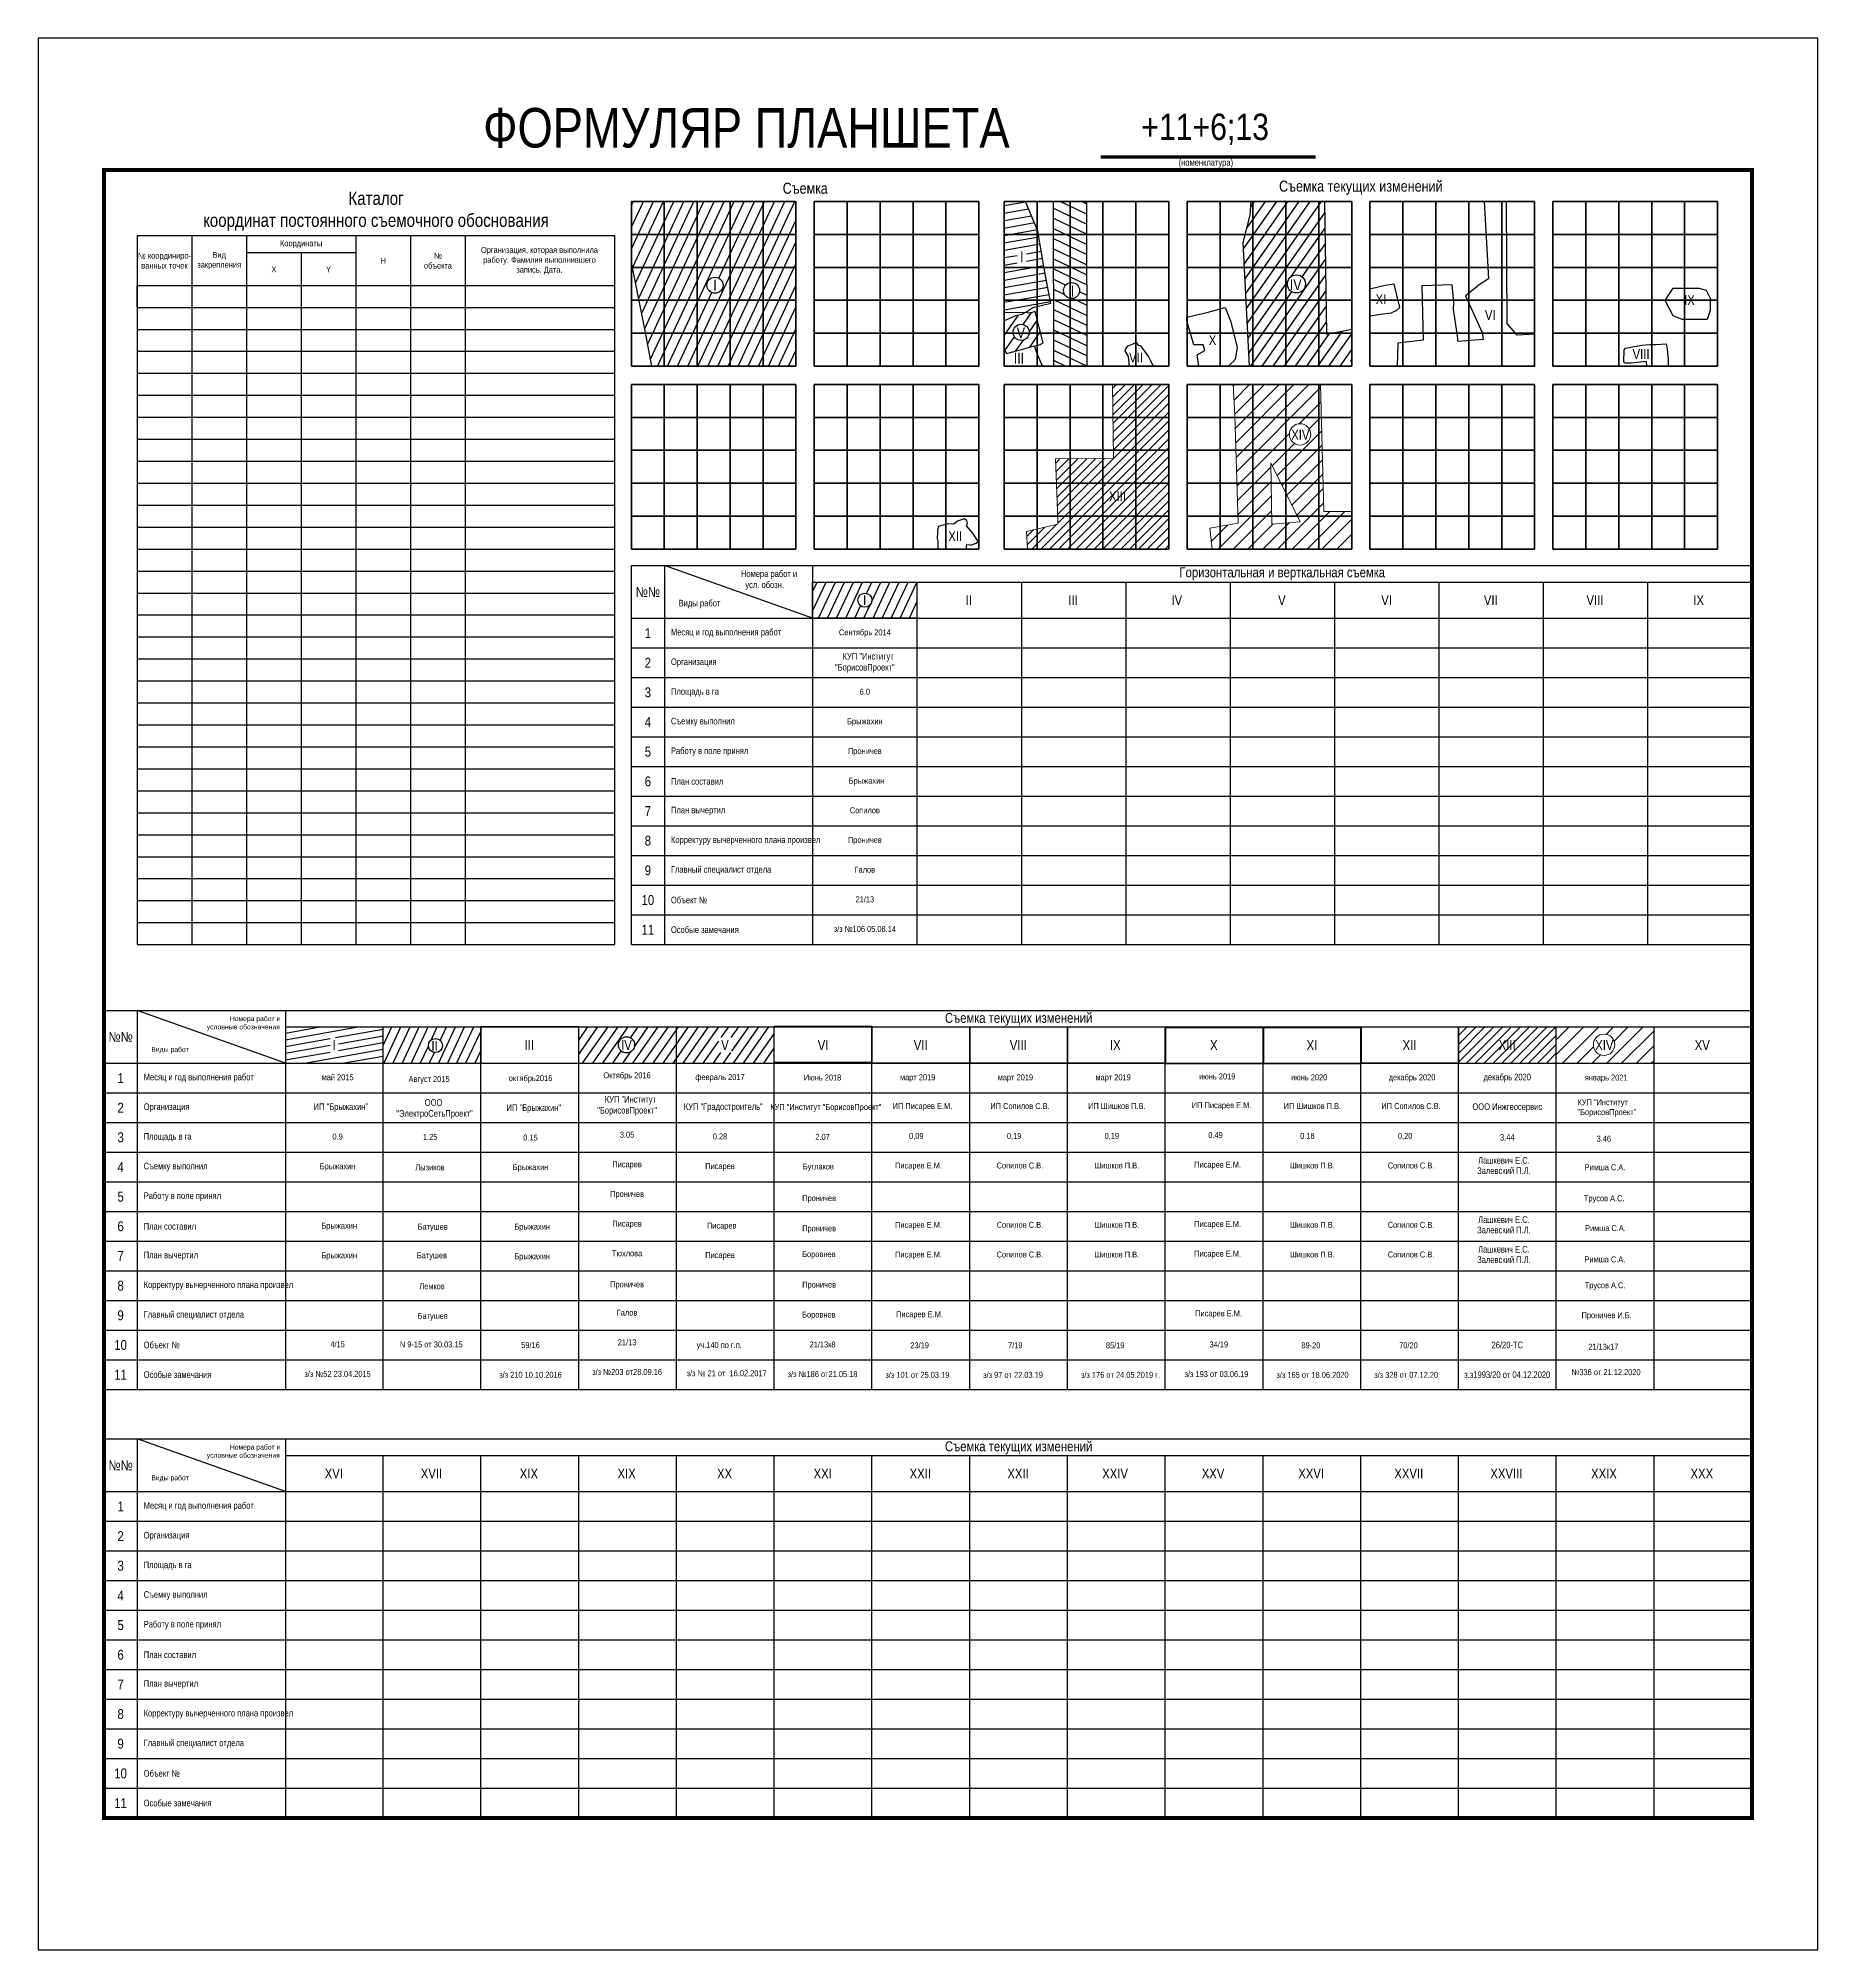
# Model space of a CAD drawing. Header units: millimetres. Extents: x 5990 to 6530, y 11480 to 11770.
# Drawn here: x 6260 to 6530, y 11480 to 11770 of the extents above; entities that cross this region are included whole.
import ezdxf
from ezdxf.enums import TextEntityAlignment as Align

# ---------------------------------------------------------------- set-up
doc = ezdxf.new("R2010")
doc.units = ezdxf.units.MM
doc.layers.add('01 ПЛАНШЕТ', color=7, linetype='Continuous')
doc.styles.add('Д-431', font='ARIALNI_1.TTF', dxfattribs={"height": 0.9})
doc.styles.add('Р-131', font='ARIALN.TTF')

msp = doc.modelspace()

# ---------------------------------------------------------------- texts
at = {"layer": '01 ПЛАНШЕТ', "color": 7}
for s, height, style, p in [('+11+6;13', 4, 'Р-131', (6437.05, 11754.56)), ('Сентябрь 2014', 0.9, 'Р-131', (6385.42, 11679.42)), ('6.0', 0.9, 'Р-131', (6385.42, 11670.42)), ('Брыжахин', 0.9, 'Р-131', (6385.42, 11665.92)), ('Проничев', 0.9, 'Р-131', (6385.42, 11661.42)), ('Брыжахин', 0.9, 'Р-131', (6385.67, 11656.9)), ('Сопилов', 0.9, 'Р-131', (6385.42, 11652.42)), ('Проничев', 0.9, 'Р-131', (6385.42, 11647.92)), ('Галов', 0.9, 'Р-131', (6385.42, 11643.42)), ('21/13', 0.9, 'Р-131', (6385.42, 11638.92)), ('з/з №106 05.08.14', 0.9, 'Р-131', (6385.42, 11634.42)), ('май 2015', 0.9, 'Р-131', (6305.42, 11611.92)), ('Август 2015', 0.9, 'Р-131', (6319.3, 11611.65)), ('октябрь2016', 0.9, 'Р-131', (6334.69, 11611.78)), ('Октябрь 2016', 0.9, 'Р-131', (6349.34, 11612.21)), ('февраль 2017', 0.9, 'Р-131', (6363.44, 11611.94)), ('Июнь 2018', 0.9, 'Д-431', (6379, 11611.88)), ('0.9', 0.9, 'Р-131', (6305.42, 11602.92)), ('0.15', 0.9, 'Р-131', (6334.69, 11602.78)), ('3.05', 0.9, 'Р-131', (6349.34, 11603.21)), ('0.28', 0.9, 'Р-131', (6363.44, 11602.94)), ('2.07', 0.9, 'Д-431', (6379, 11602.88)), ('Брыжахин', 0.9, 'Р-131', (6305.42, 11598.42)), ('Лызиков', 0.9, 'Р-131', (6319.43, 11598.24)), ('Брыжахин', 0.9, 'Р-131', (6334.69, 11598.28)), ('Писарев', 0.9, 'Р-131', (6349.34, 11598.71)), ('Писарев', 0.9, 'Р-131', (6363.44, 11598.44)), ('Буглаков', 0.9, 'Д-431', (6378.36, 11598.38)), ('Проничев', 0.9, 'Р-131', (6349.34, 11594.21)), ('Проничев', 0.9, 'Д-431', (6378.48, 11593.58)), ('Брыжахин', 0.9, 'Р-131', (6305.67, 11589.4)), ('Батушев', 0.9, 'Р-131', (6319.84, 11589.25)), ('Брыжахин', 0.9, 'Р-131', (6334.94, 11589.26)), ('Писарев', 0.9, 'Р-131', (6349.34, 11589.71)), ('Писарев', 0.9, 'Р-131', (6363.7, 11589.42)), ('Проничев', 0.9, 'Д-431', (6378.48, 11588.99)), ('Брыжахин', 0.9, 'Р-131', (6305.67, 11584.9)), ('Батушев', 0.9, 'Р-131', (6319.73, 11584.9)), ('Брыжахин', 0.9, 'Р-131', (6334.94, 11584.76)), ('Тюхлова', 0.9, 'Р-131', (6349.34, 11585.21)), ('Писарев', 0.9, 'Р-131', (6363.44, 11584.94)), ('Боровнев', 0.9, 'Д-431', (6378.44, 11585.08)), ('Лемков', 0.9, 'Р-131', (6319.75, 11580.21)), ('Проничев', 0.9, 'Р-131', (6349.34, 11580.49)), ('Проничев', 0.9, 'Д-431', (6378.48, 11580.46)), ('Галов', 0.9, 'Р-131', (6349.34, 11576.21)), ('Боровнев', 0.9, 'Д-431', (6378.44, 11575.91)), ('Батушев', 0.9, 'Р-131', (6319.85, 11575.72)), ('4/15', 0.9, 'Р-131', (6305.42, 11571.42)), ('N 9-15 от 30.03.15', 0.9, 'Р-131', (6319.64, 11571.39)), ('59/16', 0.9, 'Р-131', (6334.69, 11571.28)), ('21/13', 0.9, 'Р-131', (6349.34, 11571.71)), ('уч.140 по г.п.', 0.9, 'Р-131', (6363.32, 11571.29)), ('21/13к8', 0.9, 'Д-431', (6379, 11571.38)), ('з/з №203 от28.09.16', 0.9, 'Р-131', (6349.34, 11567.21)), ('з/з №52 23.04.2015', 0.9, 'Р-131', (6305.42, 11566.92)), ('з/з 210 10.10.2016', 0.9, 'Р-131', (6334.69, 11566.78)), ('з/з № 21 от  16.02.2017', 0.9, 'Р-131', (6364.45, 11567.02)), ('з/з №186 от21.05.18', 0.9, 'Д-431', (6379, 11566.88))]:
    msp.add_text(s, height=height, dxfattribs=dict(at, style=style)).set_placement(p, align=Align.CENTER)
for s, height, style, p in [('I', 1.67, 'Р-131', (6408.96, 11736.01)), ('IV', 1.665, 'Р-131', (6449.89, 11731.78)), ('XI', 1.5, 'Р-131', (6462.91, 11729.66)), ('IX', 1.5, 'Р-131', (6509.72, 11729.52)), ('VI', 1.5, 'Р-131', (6479.5, 11727.25)), ('X', 1.5, 'Р-131', (6437.59, 11723.45)), ('III', 1.665, 'Р-131', (6408, 11720.64)), ('VII', 1.5, 'Р-131', (6425.51, 11720.81)), ('VIII', 1.5, 'Р-131', (6501.9, 11721.33)), ('XIV', 1.5, 'Р-131', (6450.11, 11709.1)), ('XIII', 1.5, 'Р-131', (6422.46, 11699.75)), ('XII', 1.5, 'Р-131', (6398.08, 11693.71)), ('I', 1.5, 'Р-131', (6385.15, 11684)), ('II', 1.5, 'Р-131', (6400.72, 11684)), ('III', 1.5, 'Р-131', (6416.29, 11684)), ('IV', 1.5, 'Р-131', (6431.94, 11684)), ('V', 1.5, 'Р-131', (6448.12, 11684)), ('VI', 1.5, 'Р-131', (6463.77, 11684)), ('VII', 1.5, 'Р-131', (6479.34, 11684)), ('VIII', 1.5, 'Р-131', (6494.91, 11684)), ('IX', 1.5, 'Р-131', (6511.11, 11684)), ('I', 1.5, 'Р-131', (6304.65, 11616.5)), ('II', 1.5, 'Р-131', (6319.66, 11616.38)), ('III', 1.5, 'Р-131', (6333.79, 11616.5)), ('IV', 1.5, 'Р-131', (6348.44, 11616.5)), ('V', 1.5, 'Р-131', (6363.62, 11616.5)), ('VI', 1.5, 'Р-131', (6378.27, 11616.5)), ('VII', 1.5, 'Р-131', (6392.84, 11616.5)), ('VIII', 1.5, 'Р-131', (6407.41, 11616.5)), ('IX', 1.5, 'Р-131', (6422.61, 11616.5)), ('X', 1.5, 'Р-131', (6437.79, 11616.5)), ('XI', 1.5, 'Р-131', (6452.44, 11616.5)), ('XII', 1.5, 'Р-131', (6467.01, 11616.5)), ('XIII', 1.5, 'Р-131', (6481.58, 11616.5)), ('XIV', 1.5, 'Р-131', (6496.23, 11616.5)), ('XV', 1.5, 'Р-131', (6511.33, 11616.5)), ('март 2019', 0.9, 'Д-431', (6390.75, 11611.91)), ('март 2019', 0.9, 'Д-431', (6405.58, 11611.91)), ('март 2019', 0.9, 'Д-431', (6420.41, 11611.91)), ('июнь 2019', 0.9, 'Д-431', (6436.13, 11612.04)), ('июнь 2020', 0.9, 'Д-431', (6450.08, 11611.91)), ('декабрь 2020', 0.9, 'Д-431', (6464.91, 11611.91)), ('ИП Писарев Е.М.', 0.9, 'Д-431', (6389.63, 11607.55)), ('ИП Сопилов С.В.', 0.9, 'Д-431', (6404.46, 11607.55)), ('ИП Шишков П.В.', 0.9, 'Д-431', (6419.29, 11607.55)), ('ИП Писарев Е.М.', 0.9, 'Д-431', (6435.02, 11607.68)), ('ИП Шишков П.В.', 0.9, 'Д-431', (6448.96, 11607.55)), ('ИП Сопилов С.В.', 0.9, 'Д-431', (6463.79, 11607.55)), ('0,09', 0.9, 'Д-431', (6392.13, 11603.02)), ('0,19', 0.9, 'Д-431', (6406.97, 11603.02)), ('0,19', 0.9, 'Д-431', (6421.8, 11603.02)), ('0,49', 0.9, 'Д-431', (6437.52, 11603.15)), ('0.18', 0.9, 'Д-431', (6451.47, 11603.02)), ('0,20', 0.9, 'Д-431', (6466.3, 11603.02)), ('  Писарев Е.М.', 0.9, 'Д-431', (6389.37, 11598.53)), ('Сопилов С.В.', 0.9, 'Д-431', (6405.42, 11598.53)), ('Шишков П.В.', 0.9, 'Д-431', (6420.26, 11598.53)), ('  Писарев Е.М.', 0.9, 'Д-431', (6434.76, 11598.66)), ('Шишков П.В.', 0.9, 'Д-431', (6449.92, 11598.53)), ('Сопилов С.В.', 0.9, 'Д-431', (6464.76, 11598.53)), ('  Писарев Е.М.', 0.9, 'Д-431', (6389.37, 11589.53)), ('Сопилов С.В.', 0.9, 'Д-431', (6405.42, 11589.53)), ('Шишков П.В.', 0.9, 'Д-431', (6420.26, 11589.53)), ('  Писарев Е.М.', 0.9, 'Д-431', (6434.76, 11589.66)), ('Шишков П.В.', 0.9, 'Д-431', (6449.92, 11589.53)), ('Сопилов С.В.', 0.9, 'Д-431', (6464.76, 11589.53)), ('  Писарев Е.М.', 0.9, 'Д-431', (6389.37, 11585.03)), ('Сопилов С.В.', 0.9, 'Д-431', (6405.42, 11585.03)), ('Шишков П.В.', 0.9, 'Д-431', (6420.26, 11585.03)), ('  Писарев Е.М.', 0.9, 'Д-431', (6434.76, 11585.16)), ('Шишков П.В.', 0.9, 'Д-431', (6449.92, 11585.03)), ('Сопилов С.В.', 0.9, 'Д-431', (6464.76, 11585.03)), ('  Писарев Е.М.', 0.9, 'Д-431', (6389.52, 11575.97)), ('  Писарев Е.М.', 0.9, 'Д-431', (6434.91, 11576.09)), ('23/19', 0.9, 'Д-431', (6392.32, 11571.25)), ('7/19', 0.9, 'Д-431', (6407.15, 11571.25)), ('85/19', 0.9, 'Д-431', (6421.99, 11571.25)), ('34/19', 0.9, 'Д-431', (6437.71, 11571.38)), ('89-20', 0.9, 'Д-431', (6451.65, 11571.25)), ('70/20', 0.9, 'Д-431', (6466.49, 11571.25)), ('з/з 101 от 25.03.19', 0.9, 'Д-431', (6388.54, 11566.77)), ('з/з 97 от 22.03.19', 0.9, 'Д-431', (6403.37, 11566.77)), ('з/з 176 от 24.05.2019 г.  ', 0.9, 'Д-431', (6418.21, 11566.77)), ('з/з 193 от 03.06.19', 0.9, 'Д-431', (6433.93, 11566.89)), ('з/з 165 от 18.06.2020  ', 0.9, 'Д-431', (6447.87, 11566.77)), ('з/з 328 от 07.12.20', 0.9, 'Д-431', (6462.71, 11566.77)), ('XVI', 1.5, 'Р-131', (6303.47, 11551.5)), ('XVII', 1.5, 'Р-131', (6318.04, 11551.5)), ('XIX', 1.5, 'Р-131', (6333.06, 11551.5)), ('XIX', 1.5, 'Р-131', (6347.89, 11551.5)), ('XX', 1.5, 'Р-131', (6362.99, 11551.5)), ('XXI', 1.5, 'Р-131', (6377.64, 11551.5)), ('XXII', 1.5, 'Р-131', (6392.21, 11551.5)), ('XXII', 1.5, 'Р-131', (6407.04, 11551.5)), ('XXIV', 1.5, 'Р-131', (6421.43, 11551.5)), ('XXV', 1.5, 'Р-131', (6436.53, 11551.5)), ('XXVI', 1.5, 'Р-131', (6451.18, 11551.5)), ('XXVII', 1.5, 'Р-131', (6465.75, 11551.5)), ('XXVIII', 1.5, 'Р-131', (6480.32, 11551.5)), ('XXIX', 1.5, 'Р-131', (6495.6, 11551.5)), ('XXX', 1.5, 'Р-131', (6510.69, 11551.5))]:
    msp.add_text(s, height=height, dxfattribs=dict(at, style=style)).set_placement(p)
at = {"layer": '01 ПЛАНШЕТ', "color": 7, "lineweight": 25, "style": 'Д-431'}
for s, p in [('январь 2021', (6494.65, 11611.88)), ('3.46', (6496.44, 11602.61)), ('Римша С.А.', (6494.62, 11598.27)), ('Трусов А.С.', (6494.51, 11593.56)), ('Римша С.А.', (6494.69, 11589.03)), ('Римша С.А.', (6494.61, 11584.29)), ('Трусов А.С.', (6494.65, 11580.37)), ('Проничев И.Б.', (6494.16, 11575.82)), ('21/13к17 ', (6495.18, 11571.03)), ('№336 от 21.12.2020', (6492.62, 11567.18))]:
    msp.add_text(s, height=0.9, dxfattribs=at).set_placement(p)
at = {"layer": '01 ПЛАНШЕТ', "color": 7}
for s, insert, char_height, width, attachment_point, style in [('ФОРМУЛЯР ПЛАНШЕТА ', (6367.44, 11756.37), 6, 98.1596, 5, 'Р-131'), ('(номенклатура)', (6437.16, 11751.66), 1, 23.6059, 2, 'Р-131'), ('Съемка', (6376.37, 11747.23), 1.665, 52.6566, 5, 'Р-131'), ('Съемка текущих изменений', (6460.67, 11747.31), 1.665, 108.225, 5, 'Р-131'), ('Каталог\\Pкоординат постоянного съемочного обоснования', (6311.25, 11743.75), 2, 72.5, 5, 'Р-131'), ('Координаты', (6299.9, 11738.75), 0.9, 8.3, 5, 'Р-131'), ('№ координиро-\\Pванных точек', (6279.15, 11736.25), 0.9, 8.3, 5, 'Р-131'), ('Вид\\Pзакрепления', (6287.45, 11736.25), 0.9, 8.3, 5, 'Р-131'), ('H', (6312.35, 11736.25), 0.9, 8.3, 5, 'Р-131'), ('№\\Pобъекта', (6320.65, 11736.25), 0.9, 8.3, 5, 'Р-131'), ('Организация, которая выполнила \\Pработу. Фамилия выполнившего \\Pзапись. Дата.', (6336.05, 11736.25), 0.9, 22.1606, 5, 'Р-131'), ('X', (6295.75, 11734.94), 0.9, 8.3, 5, 'Р-131'), ('Y', (6304.05, 11734.94), 0.9, 8.3, 5, 'Р-131'), ('I', (6362.67, 11732.53), 1.67, 0.9949, 5, 'Р-131'), ('I', (6416.57, 11731.62), 1.67, 0.9949, 5, 'Р-131'), ('I', (6416.93, 11731.62), 1.67, 0.9949, 5, 'Р-131'), ('V', (6409.09, 11725.32), 1.67, 0.9949, 5, 'Р-131'), ('\\pi8.6853;Номера работ и\\P\\pi9.3556;усл. обозн.', (6357.93, 11686.29), 1, 19.5904, 7, 'Р-131'), ('Горизонтальная и верткальная съемка', (6448.75, 11688.75), 1.5, 142.5, 5, 'Р-131'), ('№№', (6352.5, 11686), 1.5, 5, 5, 'Р-131'), ('Виды работ', (6357.16, 11683.5), 1, 8.6433, 7, 'Р-131'), ('1', (6352.5, 11679.75), 1.5, 5, 5, 'Р-131'), ('\\pi1;Месяц и год выполнения работ', (6355, 11679.75), 1, 22.5, 4, 'Р-131'), ('2', (6352.5, 11675.25), 1.5, 5, 5, 'Р-131'), ('\\pi1;Организация', (6355, 11675.25), 1, 22.5, 4, 'Р-131'), ('\\pi1;КУП "Институт "БорисовПроект"', (6385.42, 11675.25), 1, 15.8333, 5, 'Р-131'), ('3', (6352.5, 11670.75), 1.5, 5, 5, 'Р-131'), ('\\pi1;Площадь в га', (6355, 11670.75), 1, 22.5, 4, 'Р-131'), ('4', (6352.5, 11666.25), 1.5, 5, 5, 'Р-131'), ('\\pi1;Съемку выполнил', (6355, 11666.25), 1, 22.5, 4, 'Р-131'), ('5', (6352.5, 11661.75), 1.5, 5, 5, 'Р-131'), ('\\pi1;Работу в поле принял', (6355, 11661.75), 1, 22.5, 4, 'Р-131'), ('6', (6352.5, 11657.25), 1.5, 5, 5, 'Р-131'), ('\\pi1;План составил', (6355, 11657.25), 1, 22.5, 4, 'Р-131'), ('7', (6352.5, 11652.75), 1.5, 5, 5, 'Р-131'), ('\\pi1;План вычертил', (6355, 11652.75), 1, 22.5, 4, 'Р-131'), ('8', (6352.5, 11648.25), 1.5, 5, 5, 'Р-131'), ('\\pl1;Корректуру вычерченного плана произвел', (6355, 11648.25), 1, 22.5, 4, 'Р-131'), ('9', (6352.5, 11643.75), 1.5, 5, 5, 'Р-131'), ('\\pi1;Главный специалист отдела', (6355, 11643.75), 1, 22.5, 4, 'Р-131'), ('10', (6352.5, 11639.25), 1.5, 5, 5, 'Р-131'), ('\\pi1;Объект №', (6355, 11639.25), 1, 22.5, 4, 'Р-131'), ('11', (6352.5, 11634.75), 1.5, 5, 5, 'Р-131'), ('\\pi1;Особые замечания', (6355, 11634.75), 1, 22.5, 4, 'Р-131'), ('\\pi3.8008;Номера работ и \\P\\pi0.30913;условные обозначения', (6285.27, 11619.41), 0.75, 11.6847, 7, 'Р-131'), ('Съемка текущих изменений', (6408.75, 11621.15), 1.5, 222.5, 5, 'Р-131'), ('№№', (6272.5, 11618.5), 1.5, 5, 5, 'Р-131'), ('Виды работ', (6277.16, 11616), 0.75, 6.4024, 7, 'Р-131'), ('1', (6272.5, 11612.25), 1.5, 5, 5, 'Р-131'), ('\\pi1;Месяц и год выполнения работ', (6275, 11612.25), 1, 22.5, 4, 'Р-131'), ('\\pi1;ООО\\P\\pt12; "ЭлектроСетьПроект"', (6319.48, 11607.56), 1, 15.8333, 5, 'Р-131'), ('\\pi1;КУП "Институт "БорисовПроект"', (6349.34, 11608.04), 1, 15.8333, 5, 'Р-131'), ('2', (6272.5, 11607.75), 1.5, 5, 5, 'Р-131'), ('\\pi1;Организация', (6275, 11607.75), 1, 22.5, 4, 'Р-131'), ('\\pi1;ИП "Брыжахин"', (6305.42, 11607.75), 1, 15.8333, 5, 'Р-131'), ('\\pi1;ИП "Брыжахин"', (6334.69, 11607.61), 1, 15.8333, 5, 'Р-131'), ('\\pi1;КУП "Градостроитель"', (6363.44, 11607.77), 1, 15.8333, 5, 'Р-131'), ('\\pi1;КУП "Институт "БорисовПроект"', (6379, 11607.72), 0.9, 15.8333, 5, 'Д-431'), ('3', (6272.5, 11603.25), 1.5, 5, 5, 'Р-131'), ('\\pi1;Площадь в га', (6275, 11603.25), 1, 22.5, 4, 'Р-131'), ('1.25', (6318.37, 11603.77), 0.9, 1.4401, 1, 'Д-431'), ('4', (6272.5, 11598.75), 1.5, 5, 5, 'Р-131'), ('\\pi1;Съемку выполнил', (6275, 11598.75), 1, 22.5, 4, 'Р-131'), ('5', (6272.5, 11594.25), 1.5, 5, 5, 'Р-131'), ('\\pi1;Работу в поле принял', (6275, 11594.25), 1, 22.5, 4, 'Р-131'), ('6', (6272.5, 11589.75), 1.5, 5, 5, 'Р-131'), ('\\pi1;План составил', (6275, 11589.75), 1, 22.5, 4, 'Р-131'), ('7', (6272.5, 11585.25), 1.5, 5, 5, 'Р-131'), ('\\pi1;План вычертил', (6275, 11585.25), 1, 22.5, 4, 'Р-131'), ('8', (6272.5, 11580.75), 1.5, 5, 5, 'Р-131'), ('\\pl1;Корректуру вычерченного плана произвел', (6275, 11580.75), 1, 22.5, 4, 'Р-131'), ('9', (6272.5, 11576.25), 1.5, 5, 5, 'Р-131'), ('\\pi1;Главный специалист отдела', (6275, 11576.25), 1, 22.5, 4, 'Р-131'), ('10', (6272.5, 11571.75), 1.5, 5, 5, 'Р-131'), ('\\pi1;Объект №', (6275, 11571.75), 1, 22.5, 4, 'Р-131'), ('11', (6272.5, 11567.25), 1.5, 5, 5, 'Р-131'), ('\\pi1;Особые замечания', (6275, 11567.25), 1, 22.5, 4, 'Р-131'), ('\\pi3.8008;Номера работ и \\P\\pi0.30913;условные обозначения', (6285.27, 11554.41), 0.75, 11.6847, 7, 'Р-131'), ('Съемка текущих изменений', (6408.75, 11556.15), 1.5, 222.5, 5, 'Р-131'), ('№№', (6272.5, 11553.5), 1.5, 5, 5, 'Р-131'), ('Виды работ', (6277.16, 11551), 0.75, 6.4024, 7, 'Р-131'), ('1', (6272.5, 11547.25), 1.5, 5, 5, 'Р-131'), ('\\pi1;Месяц и год выполнения работ', (6275, 11547.25), 1, 22.5, 4, 'Р-131'), ('2', (6272.5, 11542.75), 1.5, 5, 5, 'Р-131'), ('\\pi1;Организация', (6275, 11542.75), 1, 22.5, 4, 'Р-131'), ('3', (6272.5, 11538.25), 1.5, 5, 5, 'Р-131'), ('\\pi1;Площадь в га', (6275, 11538.25), 1, 22.5, 4, 'Р-131'), ('4', (6272.5, 11533.75), 1.5, 5, 5, 'Р-131'), ('\\pi1;Съемку выполнил', (6275, 11533.75), 1, 22.5, 4, 'Р-131'), ('5', (6272.5, 11529.25), 1.5, 5, 5, 'Р-131'), ('\\pi1;Работу в поле принял', (6275, 11529.25), 1, 22.5, 4, 'Р-131'), ('6', (6272.5, 11524.75), 1.5, 5, 5, 'Р-131'), ('\\pi1;План составил', (6275, 11524.75), 1, 22.5, 4, 'Р-131'), ('7', (6272.5, 11520.25), 1.5, 5, 5, 'Р-131'), ('\\pi1;План вычертил', (6275, 11520.25), 1, 22.5, 4, 'Р-131'), ('8', (6272.5, 11515.75), 1.5, 5, 5, 'Р-131'), ('\\pl1;Корректуру вычерченного плана произвел', (6275, 11515.75), 1, 22.5, 4, 'Р-131'), ('9', (6272.5, 11511.25), 1.5, 5, 5, 'Р-131'), ('\\pi1;Главный специалист отдела', (6275, 11511.25), 1, 22.5, 4, 'Р-131'), ('10', (6272.5, 11506.75), 1.5, 5, 5, 'Р-131'), ('\\pi1;Объект №', (6275, 11506.75), 1, 22.5, 4, 'Р-131'), ('11', (6272.5, 11502.25), 1.5, 5, 5, 'Р-131'), ('\\pi1;Особые замечания', (6275, 11502.25), 1, 22.5, 4, 'Р-131')]:
    msp.add_mtext(s, dxfattribs=dict(at, insert=insert, char_height=char_height, width=width, attachment_point=attachment_point, style=style))
at = {"layer": '01 ПЛАНШЕТ', "char_height": 1, "width": 15.8333, "attachment_point": 5, "style": 'Р-131'}
for s, insert in [('\\pi1;декабрь 2020', (6482.39, 11612.25)), ('\\pi1;ООО Инжгеосервис', (6482.39, 11607.75)), ('\\pi1;3.44', (6482.39, 11603.25)), ('Лашкевич Е.С.', (6482.39, 11599.76)), ('Залевский П.Л.', (6482.39, 11598.19)), ('Залевский П.Л.', (6482.39, 11589.19)), ('Лашкевич Е.С.', (6482.39, 11590.76)), ('Лашкевич Е.С.', (6482.39, 11586.26)), ('Залевский П.Л.', (6482.39, 11584.69)), ('\\pi1;26/20-ТС', (6482.39, 11571.75)), ('\\pi1;з.з1993/20 от 04.12.2020', (6482.39, 11567.25))]:
    msp.add_mtext(s, dxfattribs=dict(at, insert=insert))
at = {"layer": '01 ПЛАНШЕТ', "insert": (6493.54, 11609.03), "char_height": 0.9, "attachment_point": 1, "style": 'Д-431'}
msp.add_mtext('КУП "Институт \\P"БорисовПроект" ', dxfattribs=at)

# ---------------------------------------------------------------- hatches: boundary and pattern name
at = {"layer": '01 ПЛАНШЕТ'}
h = msp.add_hatch(dxfattribs=at)
h.set_pattern_fill('ANSI31', color=1, scale=11.1, angle=20, style=0)
h.set_pattern_definition([(65, (-698.5, -1286.175), (-1.25750205, 0.58638284), [])])
h.paths.add_polyline_path([(6354.99, 11725.25), (6352.17, 11725.25), (6353.1, 11720.25), (6354.99, 11720.25)])
h.paths.add_polyline_path([(6354.99, 11730.24), (6351.18, 11730.24), (6351.24, 11729.9), (6352.1, 11725.62), (6352.17, 11725.25), (6354.99, 11725.25)])
h.paths.add_polyline_path([(6354.99, 11735.24), (6350.16, 11735.24), (6351.18, 11730.24), (6354.99, 11730.24)])
h.paths.add_polyline_path([(6354.99, 11740.23), (6350, 11740.23), (6350, 11736), (6350.16, 11735.24), (6354.99, 11735.24)])
h.paths.add_polyline_path([(6354.99, 11745.23), (6350, 11745.23), (6350, 11740.23), (6354.99, 11740.23)])
h.paths.add_polyline_path([(6359.99, 11745.23), (6354.99, 11745.23), (6354.99, 11740.23), (6359.99, 11740.23)])
h.paths.add_polyline_path([(6364.98, 11745.23), (6359.99, 11745.23), (6359.99, 11740.23), (6364.98, 11740.23)])
h.paths.add_polyline_path([(6369.98, 11745.23), (6364.98, 11745.23), (6364.98, 11740.23), (6369.98, 11740.23)])
h.paths.add_polyline_path([(6374.97, 11745.23), (6369.98, 11745.23), (6369.98, 11740.23), (6374.97, 11740.23)])
h.paths.add_polyline_path([(6359.99, 11740.23), (6354.99, 11740.23), (6354.99, 11735.24), (6359.99, 11735.24)])
h.paths.add_polyline_path([(6364.98, 11740.23), (6359.99, 11740.23), (6359.99, 11735.24), (6364.98, 11735.24)])
h.paths.add_polyline_path([(6369.98, 11740.23), (6364.98, 11740.23), (6364.98, 11735.24), (6369.98, 11735.24)])
h.paths.add_polyline_path([(6374.97, 11740.23), (6369.98, 11740.23), (6369.98, 11735.24), (6374.97, 11735.24)])
h.paths.add_polyline_path([(6359.99, 11735.24), (6354.99, 11735.24), (6354.99, 11730.24), (6359.99, 11730.24)])
h.paths.add_polyline_path([(6364.98, 11735.24), (6359.99, 11735.24), (6359.99, 11730.24), (6364.98, 11730.24)])
h.paths.add_polyline_path([(6363.9, 11732.53, -1), (6361.46, 11732.53, -1)], flags=16)
h.paths.add_polyline_path([(6369.98, 11735.24), (6364.98, 11735.24), (6364.98, 11730.24), (6369.98, 11730.24)])
h.paths.add_polyline_path([(6374.97, 11735.24), (6369.98, 11735.24), (6369.98, 11730.24), (6374.97, 11730.24)])
h.paths.add_polyline_path([(6359.99, 11730.24), (6354.99, 11730.24), (6354.99, 11725.25), (6359.99, 11725.25)])
h.paths.add_polyline_path([(6364.98, 11730.24), (6359.99, 11730.24), (6359.99, 11725.25), (6364.98, 11725.25)])
h.paths.add_polyline_path([(6369.98, 11730.24), (6364.98, 11730.24), (6364.98, 11725.25), (6369.98, 11725.25)])
h.paths.add_polyline_path([(6374.97, 11730.24), (6369.98, 11730.24), (6369.98, 11725.25), (6374.97, 11725.25)])
h.paths.add_polyline_path([(6359.99, 11725.25), (6354.99, 11725.25), (6354.99, 11720.25), (6359.99, 11720.25)])
h.paths.add_polyline_path([(6364.98, 11725.25), (6359.99, 11725.25), (6359.99, 11720.25), (6364.98, 11720.25)])
h.paths.add_polyline_path([(6369.98, 11725.25), (6364.98, 11725.25), (6364.98, 11720.25), (6369.98, 11720.25)])
h.paths.add_polyline_path([(6374.97, 11725.25), (6369.98, 11725.25), (6369.98, 11720.25), (6374.97, 11720.25)])
h.paths.add_polyline_path([(6362.16, 11733.78), (6363.17, 11733.78), (6363.17, 11731.28), (6362.16, 11731.28)], flags=24)
at = {"layer": '01 ПЛАНШЕТ', "lineweight": 25}
h = msp.add_hatch(dxfattribs=at)
h.set_pattern_fill('ANSI31', color=4, scale=11.1, angle=10, style=0)
h.set_pattern_definition([(55, (-708.539, -1286.175), (-1.13657346, 0.7958373), [])])
h.paths.add_polyline_path([(6459.29, 11720.25), (6443.76, 11720.25), (6442.84, 11739.02), (6443.9, 11743.17), (6444.04, 11745.23), (6455.16, 11745.23), (6455.44, 11725.11), (6459.29, 11725.84), (6459.29, 11721.14), (6459.08, 11721.1), (6459.29, 11720.72)])
edge = h.paths.add_edge_path(flags=16)
edge.add_arc((6450.89, 11732.72), 1.37, 0, 360)
at = {"layer": '01 ПЛАНШЕТ', "lineweight": 15}
h = msp.add_hatch(dxfattribs=at)
h.set_pattern_fill('ANSI31', color=3, scale=0.3)
h.paths.add_polyline_path([(6431.54, 11717.48), (6426.54, 11717.48), (6426.54, 11712.48), (6431.54, 11712.48)])
h.paths.add_polyline_path([(6426.54, 11717.48), (6422.98, 11717.48), (6423.05, 11712.48), (6426.54, 11712.48)])
h.paths.add_polyline_path([(6426.54, 11712.48), (6423.05, 11712.48), (6423.13, 11707.49), (6426.54, 11707.49)])
h.paths.add_polyline_path([(6431.54, 11712.48), (6426.54, 11712.48), (6426.54, 11707.49), (6431.54, 11707.49)])
h.paths.add_polyline_path([(6431.54, 11707.49), (6426.54, 11707.49), (6426.54, 11702.49), (6431.54, 11702.49)])
h.paths.add_polyline_path([(6426.54, 11707.49), (6423.13, 11707.49), (6423.15, 11706.24), (6421.55, 11706.23), (6421.55, 11702.49), (6426.54, 11702.49)])
h.paths.add_polyline_path([(6421.55, 11706.23), (6416.55, 11706.2), (6416.55, 11702.49), (6421.55, 11702.49)])
h.paths.add_polyline_path([(6416.55, 11706.2), (6414.36, 11706.19), (6414.49, 11702.49), (6416.55, 11702.49)])
h.paths.add_polyline_path([(6416.55, 11702.49), (6414.49, 11702.49), (6414.63, 11698.36), (6414.66, 11697.5), (6416.55, 11697.5)])
h.paths.add_polyline_path([(6421.55, 11702.49), (6416.55, 11702.49), (6416.55, 11697.5), (6421.55, 11697.5)])
h.paths.add_polyline_path([(6426.54, 11702.49), (6421.55, 11702.49), (6421.55, 11697.5), (6426.54, 11697.5)])
h.paths.add_polyline_path([(6431.54, 11702.49), (6426.54, 11702.49), (6426.54, 11697.5), (6431.54, 11697.5)])
h.paths.add_polyline_path([(6431.54, 11697.5), (6426.54, 11697.5), (6426.54, 11692.5), (6431.54, 11692.5)])
h.paths.add_polyline_path([(6426.54, 11697.5), (6421.55, 11697.5), (6421.55, 11692.5), (6426.54, 11692.5)])
h.paths.add_polyline_path([(6421.55, 11697.5), (6416.55, 11697.5), (6416.55, 11692.5), (6421.55, 11692.5)])
h.paths.add_polyline_path([(6416.55, 11697.5), (6414.66, 11697.5), (6414.7, 11696.27), (6411.56, 11695.55), (6411.56, 11692.5), (6416.55, 11692.5)])
h.paths.add_polyline_path([(6411.56, 11695.55), (6409.92, 11695.18), (6410.12, 11692.5), (6411.56, 11692.5)])
h.paths.add_polyline_path([(6422.08, 11699.37), (6425.67, 11699.37), (6425.67, 11701.62), (6422.08, 11701.62)], flags=24)
h = msp.add_hatch(dxfattribs=at)
h.set_pattern_fill('ANSI31', color=225, scale=0.5)
h.paths.add_polyline_path([(6441.31, 11717.5), (6441.54, 11712.78), (6442.05, 11696.41), (6437.75, 11695.65), (6438.11, 11692.5), (6459.29, 11692.5), (6459.29, 11698.2), (6455.04, 11698.2), (6454.56, 11717.5)])
h.paths.add_polyline_path([(6447.15, 11696.3), (6451.46, 11696.62), (6447, 11705.57)], flags=16)
edge = h.paths.add_edge_path(flags=16)
edge.add_arc((6451.45, 11709.89), 1.62, 0, 360)
at = {"layer": '01 ПЛАНШЕТ'}
h = msp.add_hatch(dxfattribs=at)
h.set_pattern_fill('ANSI31', color=1, scale=10, angle=20, style=0)
h.set_pattern_definition([(65, (0, 0), (-1.13288473, 0.52827283), [])])
h.paths.add_polyline_path([(6377.5, 11687.5), (6377.5, 11682), (6393.33, 11682), (6393.33, 11687.5)])
h.paths.add_polyline_path([(6384.35, 11684.74, -1), (6386.49, 11684.74, -1)], flags=16)
h.paths.add_polyline_path([(6384.77, 11683.62), (6386, 11683.62), (6386, 11685.88), (6384.77, 11685.88)], flags=24)
at = {"layer": '01 ПЛАНШЕТ', "lineweight": 25}
h = msp.add_hatch(dxfattribs=at)
h.set_pattern_fill('ANSI31', color=4, scale=10, angle=10, style=0)
h.set_pattern_definition([(55, (0, 0), (-1.02394006, 0.71697055), [])])
h.paths.add_polyline_path([(6356.83, 11620), (6342, 11620), (6342, 11614.5), (6356.83, 11614.5)])
h.paths.add_polyline_path([(6348.02, 11617.28, -1), (6350.49, 11617.28, -1)], flags=16)
h.paths.add_polyline_path([(6348.07, 11616.12), (6350.6, 11616.12), (6350.6, 11618.38), (6348.07, 11618.38)], flags=24)
at = {"layer": '01 ПЛАНШЕТ', "lineweight": 15}
h = msp.add_hatch(dxfattribs=at)
h.set_pattern_fill('ANSI31', color=3, scale=0.3)
h.set_pattern_definition([(45, (-116.5, -185), (-0.67351921, 0.67351921), [])])
h.paths.add_polyline_path([(6490.33, 11620), (6475.5, 11620), (6475.5, 11614.5), (6490.33, 11614.5)])
h.paths.add_polyline_path([(6481.02, 11616.12), (6484.82, 11616.12), (6484.82, 11618.38), (6481.02, 11618.38)], flags=24)
h = msp.add_hatch(dxfattribs=at)
h.set_pattern_fill('ANSI31', color=225, scale=0.5)
h.paths.add_polyline_path([(6490.28, 11620), (6505.17, 11620), (6505.17, 11614.5), (6490.28, 11614.5)])
edge = h.paths.add_edge_path(flags=16)
edge.add_arc((6497.58, 11617.29), 1.62, 0, 360)

# ---------------------------------------------------------------- linework, layer by layer
at = {"layer": '01 ПЛАНШЕТ', "color": 2}
for p, q in [((6406.56, 11744.6), (6409.8, 11745.17)), ((6406.56, 11743.47), (6410.25, 11744.12)), ((6406.56, 11742.34), (6410.69, 11743.07)), ((6406.56, 11741.21), (6411.14, 11742.02)), ((6406.56, 11740.09), (6411.59, 11740.97)), ((6406.56, 11738.96), (6411.83, 11739.89)), ((6406.56, 11737.83), (6412.02, 11738.79)), ((6406.56, 11736.71), (6408.54, 11737.05)), ((6409.96, 11737.3), (6412.2, 11737.7)), ((6409.96, 11736.18), (6412.39, 11736.61)), ((6406.55, 11733.32), (6412.76, 11734.42)), ((6406.56, 11735.58), (6408.54, 11735.93)), ((6406.56, 11734.45), (6412.57, 11735.51)), ((6406.55, 11732.2), (6412.95, 11733.32)), ((6406.55, 11731.07), (6413.18, 11732.24)), ((6406.55, 11729.94), (6413.38, 11731.14)), ((6406.55, 11728.81), (6413.57, 11730.05)), ((6297.5, 11619.07), (6302.78, 11620)), ((6297.5, 11618.05), (6308.54, 11620)), ((6297.5, 11617.04), (6304.27, 11618.23)), ((6305.08, 11618.38), (6312.33, 11619.65)), ((6305.55, 11617.44), (6312.33, 11618.64)), ((6305.55, 11616.43), (6312.33, 11617.62)), ((6297.5, 11616.02), (6304.27, 11617.22)), ((6297.5, 11615.01), (6304.27, 11616.2)), ((6300.38, 11614.5), (6312.33, 11616.61)), ((6306.14, 11614.5), (6312.33, 11615.59)), ((6311.9, 11614.5), (6312.33, 11614.58))]:
    msp.add_line(p, q, dxfattribs=at)
at = {"layer": '01 ПЛАНШЕТ', "color": 6}
for p, q in [((6419.06, 11743.33), (6415.16, 11745.2)), ((6419.06, 11744.87), (6418.38, 11745.2)), ((6419.06, 11741.79), (6414.1, 11744.16)), ((6419.06, 11740.26), (6414.1, 11742.63)), ((6419.07, 11737.18), (6414.09, 11739.55)), ((6419.07, 11738.72), (6414.1, 11741.09)), ((6419.07, 11735.64), (6414.09, 11738.02)), ((6419.07, 11734.11), (6414.09, 11736.48)), ((6419.07, 11732.57), (6414.09, 11734.94)), ((6415.87, 11732.56), (6414.09, 11733.41)), ((6415.74, 11731.08), (6414.09, 11731.87)), ((6419.07, 11729.49), (6416.92, 11730.52)), ((6419.07, 11731.03), (6417.98, 11731.54)), ((6419.07, 11727.95), (6414.09, 11730.33)), ((6419.08, 11726.42), (6414.09, 11728.8)), ((6419.08, 11723.34), (6414.08, 11725.72)), ((6419.08, 11724.88), (6414.09, 11727.26)), ((6419.08, 11721.8), (6414.08, 11724.19)), ((6419.08, 11720.26), (6414.08, 11722.65)), ((6415.97, 11720.21), (6414.08, 11721.11)), ((6312.33, 11617.17), (6313.65, 11620.01)), ((6312.49, 11614.55), (6315.03, 11620)), ((6313.87, 11614.55), (6316.41, 11620)), ((6315.25, 11614.55), (6317.79, 11620.01)), ((6316.63, 11614.55), (6319.17, 11620.01)), ((6319.6, 11618), (6320.55, 11620)), ((6320.76, 11614.55), (6323.31, 11620.01)), ((6320.98, 11617.97), (6321.93, 11620.01)), ((6322.14, 11614.55), (6324.69, 11620.01)), ((6323.52, 11614.55), (6326.07, 11620.01)), ((6324.9, 11614.55), (6327.13, 11619.32)), ((6318.01, 11614.55), (6319.2, 11617.11)), ((6319.39, 11614.55), (6320.12, 11616.11)), ((6326.28, 11614.55), (6327.13, 11616.38))]:
    msp.add_line(p, q, dxfattribs=at)
at = {"layer": '01 ПЛАНШЕТ', "color": 94, "lineweight": 25}
for p, q in [((6406.83, 11725.25), (6408.75, 11727.98)), ((6409.44, 11726.56), (6410.71, 11728.37)), ((6406.56, 11724.86), (6406.83, 11725.25)), ((6410.35, 11725.43), (6411.56, 11727.16)), ((6410.43, 11723.13), (6411.56, 11724.74)), ((6411.56, 11727.16), (6411.59, 11727.2)), ((6411.56, 11724.74), (6411.91, 11725.25)), ((6411.91, 11725.25), (6412.04, 11725.43)), ((6406.68, 11722.61), (6408.13, 11724.68)), ((6408.33, 11722.55), (6409.49, 11724.21)), ((6356.83, 11619.57), (6357.13, 11620)), ((6356.83, 11617.39), (6358.66, 11620)), ((6356.83, 11615.21), (6360.18, 11620)), ((6357.86, 11614.5), (6361.71, 11620)), ((6359.39, 11614.5), (6363.24, 11620)), ((6360.91, 11614.5), (6363.25, 11617.84)), ((6363.62, 11618.38), (6364.76, 11620)), ((6365.15, 11618.38), (6366.29, 11620)), ((6365.26, 11616.35), (6367.81, 11620)), ((6365.49, 11614.5), (6369.34, 11620)), ((6367.02, 11614.5), (6370.87, 11620)), ((6368.54, 11614.5), (6371.67, 11618.96)), ((6362.44, 11614.5), (6363.58, 11616.12)), ((6363.96, 11614.5), (6365.1, 11616.12)), ((6370.07, 11614.5), (6371.67, 11616.78)), ((6371.59, 11614.5), (6371.67, 11614.61))]:
    msp.add_line(p, q, dxfattribs=at)
at = {"layer": '01 ПЛАНШЕТ', "color": 7}
for points in [[(6260, 11480), (6530, 11480), (6530, 11770), (6260, 11770)], [(6350, 11745.23), (6354.99, 11745.23), (6354.99, 11740.23), (6350, 11740.23)], [(6353.1, 11720.25), (6352.1, 11725.62), (6351.24, 11729.9), (6350, 11736), (6350, 11745.23), (6374.97, 11745.23), (6374.97, 11720.25)], [(6354.99, 11745.23), (6359.99, 11745.23), (6359.99, 11740.23), (6354.99, 11740.23)], [(6359.99, 11745.23), (6364.98, 11745.23), (6364.98, 11740.23), (6359.99, 11740.23)], [(6364.98, 11745.23), (6369.98, 11745.23), (6369.98, 11740.23), (6364.98, 11740.23)], [(6369.98, 11745.23), (6374.97, 11745.23), (6374.97, 11740.23), (6369.98, 11740.23)], [(6377.75, 11745.23), (6382.74, 11745.23), (6382.74, 11740.23), (6377.75, 11740.23)], [(6382.74, 11745.23), (6387.74, 11745.23), (6387.74, 11740.23), (6382.74, 11740.23)], [(6387.74, 11745.23), (6392.73, 11745.23), (6392.73, 11740.23), (6387.74, 11740.23)], [(6392.73, 11745.23), (6397.73, 11745.23), (6397.73, 11740.23), (6392.73, 11740.23)], [(6397.73, 11745.23), (6402.72, 11745.23), (6402.72, 11740.23), (6397.73, 11740.23)], [(6406.56, 11745.23), (6411.56, 11745.23), (6411.56, 11740.23), (6406.56, 11740.23)], [(6411.56, 11745.23), (6416.55, 11745.23), (6416.55, 11740.23), (6411.56, 11740.23)], [(6414.06, 11745.21), (6419.07, 11745.16), (6419.08, 11720.25), (6414.08, 11720.25)], [(6416.55, 11745.23), (6421.55, 11745.23), (6421.55, 11740.23), (6416.55, 11740.23)], [(6421.55, 11745.23), (6426.54, 11745.23), (6426.54, 11740.23), (6421.55, 11740.23)], [(6426.54, 11745.23), (6431.54, 11745.23), (6431.54, 11740.23), (6426.54, 11740.23)], [(6434.31, 11745.23), (6439.31, 11745.23), (6439.31, 11740.23), (6434.31, 11740.23)], [(6439.31, 11745.23), (6444.3, 11745.23), (6444.3, 11740.23), (6439.31, 11740.23)], [(6444.3, 11745.23), (6449.3, 11745.23), (6449.3, 11740.23), (6444.3, 11740.23)], [(6449.3, 11745.23), (6454.29, 11745.23), (6454.29, 11740.23), (6449.3, 11740.23)], [(6454.29, 11745.23), (6459.29, 11745.23), (6459.29, 11740.23), (6454.29, 11740.23)], [(6462.06, 11745.23), (6467.06, 11745.23), (6467.06, 11740.23), (6462.06, 11740.23)], [(6467.06, 11745.23), (6472.05, 11745.23), (6472.05, 11740.23), (6467.06, 11740.23)], [(6472.05, 11745.23), (6477.05, 11745.23), (6477.05, 11740.23), (6472.05, 11740.23)], [(6477.05, 11745.23), (6482.04, 11745.23), (6482.04, 11740.23), (6477.05, 11740.23)], [(6482.04, 11745.23), (6487.04, 11745.23), (6487.04, 11740.23), (6482.04, 11740.23)], [(6489.81, 11745.23), (6494.81, 11745.23), (6494.81, 11740.23), (6489.81, 11740.23)], [(6494.81, 11745.23), (6499.8, 11745.23), (6499.8, 11740.23), (6494.81, 11740.23)], [(6499.8, 11745.23), (6504.8, 11745.23), (6504.8, 11740.23), (6499.8, 11740.23)], [(6504.8, 11745.23), (6509.79, 11745.23), (6509.79, 11740.23), (6504.8, 11740.23)], [(6509.79, 11745.23), (6514.79, 11745.23), (6514.79, 11740.23), (6509.79, 11740.23)], [(6350, 11740.23), (6354.99, 11740.23), (6354.99, 11735.24), (6350, 11735.24)], [(6354.99, 11740.23), (6359.99, 11740.23), (6359.99, 11735.24), (6354.99, 11735.24)], [(6359.99, 11740.23), (6364.98, 11740.23), (6364.98, 11735.24), (6359.99, 11735.24)], [(6364.98, 11740.23), (6369.98, 11740.23), (6369.98, 11735.24), (6364.98, 11735.24)], [(6369.98, 11740.23), (6374.97, 11740.23), (6374.97, 11735.24), (6369.98, 11735.24)], [(6377.75, 11740.23), (6382.74, 11740.23), (6382.74, 11735.24), (6377.75, 11735.24)], [(6382.74, 11740.23), (6387.74, 11740.23), (6387.74, 11735.24), (6382.74, 11735.24)], [(6387.74, 11740.23), (6392.73, 11740.23), (6392.73, 11735.24), (6387.74, 11735.24)], [(6392.73, 11740.23), (6397.73, 11740.23), (6397.73, 11735.24), (6392.73, 11735.24)], [(6397.73, 11740.23), (6402.72, 11740.23), (6402.72, 11735.24), (6397.73, 11735.24)], [(6406.56, 11740.23), (6411.56, 11740.23), (6411.56, 11735.24), (6406.56, 11735.24)], [(6411.56, 11740.23), (6416.55, 11740.23), (6416.55, 11735.24), (6411.56, 11735.24)], [(6416.55, 11740.23), (6421.55, 11740.23), (6421.55, 11735.24), (6416.55, 11735.24)], [(6421.55, 11740.23), (6426.54, 11740.23), (6426.54, 11735.24), (6421.55, 11735.24)], [(6426.54, 11740.23), (6431.54, 11740.23), (6431.54, 11735.24), (6426.54, 11735.24)], [(6434.31, 11740.23), (6439.31, 11740.23), (6439.31, 11735.24), (6434.31, 11735.24)], [(6439.31, 11740.23), (6444.3, 11740.23), (6444.3, 11735.24), (6439.31, 11735.24)], [(6444.3, 11740.23), (6449.3, 11740.23), (6449.3, 11735.24), (6444.3, 11735.24)], [(6449.3, 11740.23), (6454.29, 11740.23), (6454.29, 11735.24), (6449.3, 11735.24)], [(6454.29, 11740.23), (6459.29, 11740.23), (6459.29, 11735.24), (6454.29, 11735.24)], [(6462.06, 11740.23), (6467.06, 11740.23), (6467.06, 11735.24), (6462.06, 11735.24)], [(6467.06, 11740.23), (6472.05, 11740.23), (6472.05, 11735.24), (6467.06, 11735.24)], [(6472.05, 11740.23), (6477.05, 11740.23), (6477.05, 11735.24), (6472.05, 11735.24)], [(6477.05, 11740.23), (6482.04, 11740.23), (6482.04, 11735.24), (6477.05, 11735.24)], [(6482.04, 11740.23), (6487.04, 11740.23), (6487.04, 11735.24), (6482.04, 11735.24)], [(6489.81, 11740.23), (6494.81, 11740.23), (6494.81, 11735.24), (6489.81, 11735.24)], [(6494.81, 11740.23), (6499.8, 11740.23), (6499.8, 11735.24), (6494.81, 11735.24)], [(6499.8, 11740.23), (6504.8, 11740.23), (6504.8, 11735.24), (6499.8, 11735.24)], [(6504.8, 11740.23), (6509.79, 11740.23), (6509.79, 11735.24), (6504.8, 11735.24)], [(6509.79, 11740.23), (6514.79, 11740.23), (6514.79, 11735.24), (6509.79, 11735.24)], [(6350, 11735.24), (6354.99, 11735.24), (6354.99, 11730.24), (6350, 11730.24)], [(6354.99, 11735.24), (6359.99, 11735.24), (6359.99, 11730.24), (6354.99, 11730.24)], [(6359.99, 11735.24), (6364.98, 11735.24), (6364.98, 11730.24), (6359.99, 11730.24)], [(6364.98, 11735.24), (6369.98, 11735.24), (6369.98, 11730.24), (6364.98, 11730.24)], [(6369.98, 11735.24), (6374.97, 11735.24), (6374.97, 11730.24), (6369.98, 11730.24)], [(6377.75, 11735.24), (6382.74, 11735.24), (6382.74, 11730.24), (6377.75, 11730.24)], [(6382.74, 11735.24), (6387.74, 11735.24), (6387.74, 11730.24), (6382.74, 11730.24)], [(6387.74, 11735.24), (6392.73, 11735.24), (6392.73, 11730.24), (6387.74, 11730.24)], [(6392.73, 11735.24), (6397.73, 11735.24), (6397.73, 11730.24), (6392.73, 11730.24)], [(6397.73, 11735.24), (6402.72, 11735.24), (6402.72, 11730.24), (6397.73, 11730.24)], [(6406.56, 11735.24), (6411.56, 11735.24), (6411.56, 11730.24), (6406.56, 11730.24)], [(6411.56, 11735.24), (6416.55, 11735.24), (6416.55, 11730.24), (6411.56, 11730.24)], [(6416.55, 11735.24), (6421.55, 11735.24), (6421.55, 11730.24), (6416.55, 11730.24)], [(6421.55, 11735.24), (6426.54, 11735.24), (6426.54, 11730.24), (6421.55, 11730.24)], [(6426.54, 11735.24), (6431.54, 11735.24), (6431.54, 11730.24), (6426.54, 11730.24)], [(6434.31, 11735.24), (6439.31, 11735.24), (6439.31, 11730.24), (6434.31, 11730.24)], [(6439.31, 11735.24), (6444.3, 11735.24), (6444.3, 11730.24), (6439.31, 11730.24)], [(6444.3, 11735.24), (6449.3, 11735.24), (6449.3, 11730.24), (6444.3, 11730.24)], [(6449.3, 11735.24), (6454.29, 11735.24), (6454.29, 11730.24), (6449.3, 11730.24)], [(6454.29, 11735.24), (6459.29, 11735.24), (6459.29, 11730.24), (6454.29, 11730.24)], [(6462.06, 11735.24), (6467.06, 11735.24), (6467.06, 11730.24), (6462.06, 11730.24)], [(6467.06, 11735.24), (6472.05, 11735.24), (6472.05, 11730.24), (6467.06, 11730.24)], [(6472.05, 11735.24), (6477.05, 11735.24), (6477.05, 11730.24), (6472.05, 11730.24)], [(6477.05, 11735.24), (6482.04, 11735.24), (6482.04, 11730.24), (6477.05, 11730.24)], [(6482.04, 11735.24), (6487.04, 11735.24), (6487.04, 11730.24), (6482.04, 11730.24)], [(6489.81, 11735.24), (6494.81, 11735.24), (6494.81, 11730.24), (6489.81, 11730.24)], [(6494.81, 11735.24), (6499.8, 11735.24), (6499.8, 11730.24), (6494.81, 11730.24)], [(6499.8, 11735.24), (6504.8, 11735.24), (6504.8, 11730.24), (6499.8, 11730.24)], [(6504.8, 11735.24), (6509.79, 11735.24), (6509.79, 11730.24), (6504.8, 11730.24)], [(6509.79, 11735.24), (6514.79, 11735.24), (6514.79, 11730.24), (6509.79, 11730.24)], [(6350, 11730.24), (6354.99, 11730.24), (6354.99, 11725.25), (6350, 11725.25)], [(6354.99, 11730.24), (6359.99, 11730.24), (6359.99, 11725.25), (6354.99, 11725.25)], [(6359.99, 11730.24), (6364.98, 11730.24), (6364.98, 11725.25), (6359.99, 11725.25)], [(6364.98, 11730.24), (6369.98, 11730.24), (6369.98, 11725.25), (6364.98, 11725.25)], [(6369.98, 11730.24), (6374.97, 11730.24), (6374.97, 11725.25), (6369.98, 11725.25)], [(6377.75, 11730.24), (6382.74, 11730.24), (6382.74, 11725.25), (6377.75, 11725.25)], [(6382.74, 11730.24), (6387.74, 11730.24), (6387.74, 11725.25), (6382.74, 11725.25)], [(6387.74, 11730.24), (6392.73, 11730.24), (6392.73, 11725.25), (6387.74, 11725.25)], [(6392.73, 11730.24), (6397.73, 11730.24), (6397.73, 11725.25), (6392.73, 11725.25)], [(6397.73, 11730.24), (6402.72, 11730.24), (6402.72, 11725.25), (6397.73, 11725.25)], [(6406.56, 11730.24), (6411.56, 11730.24), (6411.56, 11725.25), (6406.56, 11725.25)], [(6406.56, 11727.11), (6406.56, 11722.82), (6406.92, 11722.18), (6409.21, 11722.78), (6410.27, 11723.09), (6410.95, 11723.28), (6411.55, 11723.37), (6412.04, 11723.53), (6412.45, 11723.81), (6411.25, 11728.52), (6410.78, 11728.38), (6410.31, 11728.27), (6409.72, 11728.4), (6409.24, 11728.1), (6408.26, 11727.87)], [(6411.56, 11730.24), (6416.55, 11730.24), (6416.55, 11725.25), (6411.56, 11725.25)], [(6416.55, 11730.24), (6421.55, 11730.24), (6421.55, 11725.25), (6416.55, 11725.25)], [(6421.55, 11730.24), (6426.54, 11730.24), (6426.54, 11725.25), (6421.55, 11725.25)], [(6426.54, 11730.24), (6431.54, 11730.24), (6431.54, 11725.25), (6426.54, 11725.25)], [(6434.31, 11730.24), (6439.31, 11730.24), (6439.31, 11725.25), (6434.31, 11725.25)], [(6439.31, 11730.24), (6444.3, 11730.24), (6444.3, 11725.25), (6439.31, 11725.25)], [(6444.3, 11730.24), (6449.3, 11730.24), (6449.3, 11725.25), (6444.3, 11725.25)], [(6449.3, 11730.24), (6454.29, 11730.24), (6454.29, 11725.25), (6449.3, 11725.25)], [(6454.29, 11730.24), (6459.29, 11730.24), (6459.29, 11725.25), (6454.29, 11725.25)], [(6462.06, 11730.24), (6467.06, 11730.24), (6467.06, 11725.25), (6462.06, 11725.25)], [(6467.06, 11730.24), (6472.05, 11730.24), (6472.05, 11725.25), (6467.06, 11725.25)], [(6472.05, 11730.24), (6477.05, 11730.24), (6477.05, 11725.25), (6472.05, 11725.25)], [(6477.05, 11730.24), (6482.04, 11730.24), (6482.04, 11725.25), (6477.05, 11725.25)], [(6482.04, 11730.24), (6487.04, 11730.24), (6487.04, 11725.25), (6482.04, 11725.25)], [(6489.81, 11730.24), (6494.81, 11730.24), (6494.81, 11725.25), (6489.81, 11725.25)], [(6494.81, 11730.24), (6499.8, 11730.24), (6499.8, 11725.25), (6494.81, 11725.25)], [(6499.8, 11730.24), (6504.8, 11730.24), (6504.8, 11725.25), (6499.8, 11725.25)], [(6504.8, 11730.24), (6509.79, 11730.24), (6509.79, 11725.25), (6504.8, 11725.25)], [(6509.79, 11730.24), (6514.79, 11730.24), (6514.79, 11725.25), (6509.79, 11725.25)], [(6350, 11725.25), (6354.99, 11725.25), (6354.99, 11720.25), (6350, 11720.25)], [(6354.99, 11725.25), (6359.99, 11725.25), (6359.99, 11720.25), (6354.99, 11720.25)], [(6359.99, 11725.25), (6364.98, 11725.25), (6364.98, 11720.25), (6359.99, 11720.25)], [(6364.98, 11725.25), (6369.98, 11725.25), (6369.98, 11720.25), (6364.98, 11720.25)], [(6369.98, 11725.25), (6374.97, 11725.25), (6374.97, 11720.25), (6369.98, 11720.25)], [(6377.75, 11725.25), (6382.74, 11725.25), (6382.74, 11720.25), (6377.75, 11720.25)], [(6382.74, 11725.25), (6387.74, 11725.25), (6387.74, 11720.25), (6382.74, 11720.25)], [(6387.74, 11725.25), (6392.73, 11725.25), (6392.73, 11720.25), (6387.74, 11720.25)], [(6392.73, 11725.25), (6397.73, 11725.25), (6397.73, 11720.25), (6392.73, 11720.25)], [(6397.73, 11725.25), (6402.72, 11725.25), (6402.72, 11720.25), (6397.73, 11720.25)], [(6406.56, 11725.25), (6411.56, 11725.25), (6411.56, 11720.25), (6406.56, 11720.25)], [(6411.56, 11725.25), (6416.55, 11725.25), (6416.55, 11720.25), (6411.56, 11720.25)], [(6416.55, 11725.25), (6421.55, 11725.25), (6421.55, 11720.25), (6416.55, 11720.25)], [(6421.55, 11725.25), (6426.54, 11725.25), (6426.54, 11720.25), (6421.55, 11720.25)], [(6426.54, 11725.25), (6431.54, 11725.25), (6431.54, 11720.25), (6426.54, 11720.25)], [(6434.31, 11725.25), (6439.31, 11725.25), (6439.31, 11720.25), (6434.31, 11720.25)], [(6439.31, 11725.25), (6444.3, 11725.25), (6444.3, 11720.25), (6439.31, 11720.25)], [(6444.3, 11725.25), (6449.3, 11725.25), (6449.3, 11720.25), (6444.3, 11720.25)], [(6449.3, 11725.25), (6454.29, 11725.25), (6454.29, 11720.25), (6449.3, 11720.25)], [(6454.29, 11725.25), (6459.29, 11725.25), (6459.29, 11720.25), (6454.29, 11720.25)], [(6462.06, 11725.25), (6467.06, 11725.25), (6467.06, 11720.25), (6462.06, 11720.25)], [(6467.06, 11725.25), (6472.05, 11725.25), (6472.05, 11720.25), (6467.06, 11720.25)], [(6472.05, 11725.25), (6477.05, 11725.25), (6477.05, 11720.25), (6472.05, 11720.25)], [(6477.05, 11725.25), (6482.04, 11725.25), (6482.04, 11720.25), (6477.05, 11720.25)], [(6482.04, 11725.25), (6487.04, 11725.25), (6487.04, 11720.25), (6482.04, 11720.25)], [(6489.81, 11725.25), (6494.81, 11725.25), (6494.81, 11720.25), (6489.81, 11720.25)], [(6494.81, 11725.25), (6499.8, 11725.25), (6499.8, 11720.25), (6494.81, 11720.25)], [(6499.8, 11725.25), (6504.8, 11725.25), (6504.8, 11720.25), (6499.8, 11720.25)], [(6504.8, 11725.25), (6509.79, 11725.25), (6509.79, 11720.25), (6504.8, 11720.25)], [(6509.79, 11725.25), (6514.79, 11725.25), (6514.79, 11720.25), (6509.79, 11720.25)], [(6350, 11717.48), (6354.99, 11717.48), (6354.99, 11712.48), (6350, 11712.48)], [(6354.99, 11717.48), (6359.99, 11717.48), (6359.99, 11712.48), (6354.99, 11712.48)], [(6359.99, 11717.48), (6364.98, 11717.48), (6364.98, 11712.48), (6359.99, 11712.48)], [(6364.98, 11717.48), (6369.98, 11717.48), (6369.98, 11712.48), (6364.98, 11712.48)], [(6369.98, 11717.48), (6374.97, 11717.48), (6374.97, 11712.48), (6369.98, 11712.48)], [(6377.75, 11717.48), (6382.74, 11717.48), (6382.74, 11712.48), (6377.75, 11712.48)], [(6382.74, 11717.48), (6387.74, 11717.48), (6387.74, 11712.48), (6382.74, 11712.48)], [(6387.74, 11717.48), (6392.73, 11717.48), (6392.73, 11712.48), (6387.74, 11712.48)], [(6392.73, 11717.48), (6397.73, 11717.48), (6397.73, 11712.48), (6392.73, 11712.48)], [(6397.73, 11717.48), (6402.72, 11717.48), (6402.72, 11712.48), (6397.73, 11712.48)], [(6406.56, 11717.48), (6411.56, 11717.48), (6411.56, 11712.48), (6406.56, 11712.48)], [(6411.56, 11717.48), (6416.55, 11717.48), (6416.55, 11712.48), (6411.56, 11712.48)], [(6416.55, 11717.48), (6421.55, 11717.48), (6421.55, 11712.48), (6416.55, 11712.48)], [(6421.55, 11717.48), (6426.54, 11717.48), (6426.54, 11712.48), (6421.55, 11712.48)], [(6426.54, 11717.48), (6431.54, 11717.48), (6431.54, 11712.48), (6426.54, 11712.48)], [(6434.31, 11717.48), (6439.31, 11717.48), (6439.31, 11712.48), (6434.31, 11712.48)], [(6439.31, 11717.48), (6444.3, 11717.48), (6444.3, 11712.48), (6439.31, 11712.48)], [(6444.3, 11717.48), (6449.3, 11717.48), (6449.3, 11712.48), (6444.3, 11712.48)], [(6449.3, 11717.48), (6454.29, 11717.48), (6454.29, 11712.48), (6449.3, 11712.48)], [(6454.29, 11717.48), (6459.29, 11717.48), (6459.29, 11712.48), (6454.29, 11712.48)], [(6462.06, 11717.48), (6467.06, 11717.48), (6467.06, 11712.48), (6462.06, 11712.48)], [(6467.06, 11717.48), (6472.05, 11717.48), (6472.05, 11712.48), (6467.06, 11712.48)], [(6472.05, 11717.48), (6477.05, 11717.48), (6477.05, 11712.48), (6472.05, 11712.48)], [(6477.05, 11717.48), (6482.04, 11717.48), (6482.04, 11712.48), (6477.05, 11712.48)], [(6482.04, 11717.48), (6487.04, 11717.48), (6487.04, 11712.48), (6482.04, 11712.48)], [(6489.81, 11717.48), (6494.81, 11717.48), (6494.81, 11712.48), (6489.81, 11712.48)], [(6494.81, 11717.48), (6499.8, 11717.48), (6499.8, 11712.48), (6494.81, 11712.48)], [(6499.8, 11717.48), (6504.8, 11717.48), (6504.8, 11712.48), (6499.8, 11712.48)], [(6504.8, 11717.48), (6509.79, 11717.48), (6509.79, 11712.48), (6504.8, 11712.48)], [(6509.79, 11717.48), (6514.79, 11717.48), (6514.79, 11712.48), (6509.79, 11712.48)], [(6350, 11712.48), (6354.99, 11712.48), (6354.99, 11707.49), (6350, 11707.49)], [(6354.99, 11712.48), (6359.99, 11712.48), (6359.99, 11707.49), (6354.99, 11707.49)], [(6359.99, 11712.48), (6364.98, 11712.48), (6364.98, 11707.49), (6359.99, 11707.49)], [(6364.98, 11712.48), (6369.98, 11712.48), (6369.98, 11707.49), (6364.98, 11707.49)], [(6369.98, 11712.48), (6374.97, 11712.48), (6374.97, 11707.49), (6369.98, 11707.49)], [(6377.75, 11712.48), (6382.74, 11712.48), (6382.74, 11707.49), (6377.75, 11707.49)], [(6382.74, 11712.48), (6387.74, 11712.48), (6387.74, 11707.49), (6382.74, 11707.49)], [(6387.74, 11712.48), (6392.73, 11712.48), (6392.73, 11707.49), (6387.74, 11707.49)], [(6392.73, 11712.48), (6397.73, 11712.48), (6397.73, 11707.49), (6392.73, 11707.49)], [(6397.73, 11712.48), (6402.72, 11712.48), (6402.72, 11707.49), (6397.73, 11707.49)], [(6406.56, 11712.48), (6411.56, 11712.48), (6411.56, 11707.49), (6406.56, 11707.49)], [(6411.56, 11712.48), (6416.55, 11712.48), (6416.55, 11707.49), (6411.56, 11707.49)], [(6416.55, 11712.48), (6421.55, 11712.48), (6421.55, 11707.49), (6416.55, 11707.49)], [(6421.55, 11712.48), (6426.54, 11712.48), (6426.54, 11707.49), (6421.55, 11707.49)], [(6426.54, 11712.48), (6431.54, 11712.48), (6431.54, 11707.49), (6426.54, 11707.49)], [(6434.31, 11712.48), (6439.31, 11712.48), (6439.31, 11707.49), (6434.31, 11707.49)], [(6439.31, 11712.48), (6444.3, 11712.48), (6444.3, 11707.49), (6439.31, 11707.49)], [(6444.3, 11712.48), (6449.3, 11712.48), (6449.3, 11707.49), (6444.3, 11707.49)], [(6449.3, 11712.48), (6454.29, 11712.48), (6454.29, 11707.49), (6449.3, 11707.49)], [(6454.29, 11712.48), (6459.29, 11712.48), (6459.29, 11707.49), (6454.29, 11707.49)], [(6462.06, 11712.48), (6467.06, 11712.48), (6467.06, 11707.49), (6462.06, 11707.49)], [(6467.06, 11712.48), (6472.05, 11712.48), (6472.05, 11707.49), (6467.06, 11707.49)], [(6472.05, 11712.48), (6477.05, 11712.48), (6477.05, 11707.49), (6472.05, 11707.49)], [(6477.05, 11712.48), (6482.04, 11712.48), (6482.04, 11707.49), (6477.05, 11707.49)], [(6482.04, 11712.48), (6487.04, 11712.48), (6487.04, 11707.49), (6482.04, 11707.49)], [(6489.81, 11712.48), (6494.81, 11712.48), (6494.81, 11707.49), (6489.81, 11707.49)], [(6494.81, 11712.48), (6499.8, 11712.48), (6499.8, 11707.49), (6494.81, 11707.49)], [(6499.8, 11712.48), (6504.8, 11712.48), (6504.8, 11707.49), (6499.8, 11707.49)], [(6504.8, 11712.48), (6509.79, 11712.48), (6509.79, 11707.49), (6504.8, 11707.49)], [(6509.79, 11712.48), (6514.79, 11712.48), (6514.79, 11707.49), (6509.79, 11707.49)], [(6350, 11707.49), (6354.99, 11707.49), (6354.99, 11702.49), (6350, 11702.49)], [(6354.99, 11707.49), (6359.99, 11707.49), (6359.99, 11702.49), (6354.99, 11702.49)], [(6359.99, 11707.49), (6364.98, 11707.49), (6364.98, 11702.49), (6359.99, 11702.49)], [(6364.98, 11707.49), (6369.98, 11707.49), (6369.98, 11702.49), (6364.98, 11702.49)], [(6369.98, 11707.49), (6374.97, 11707.49), (6374.97, 11702.49), (6369.98, 11702.49)], [(6377.75, 11707.49), (6382.74, 11707.49), (6382.74, 11702.49), (6377.75, 11702.49)], [(6382.74, 11707.49), (6387.74, 11707.49), (6387.74, 11702.49), (6382.74, 11702.49)], [(6387.74, 11707.49), (6392.73, 11707.49), (6392.73, 11702.49), (6387.74, 11702.49)], [(6392.73, 11707.49), (6397.73, 11707.49), (6397.73, 11702.49), (6392.73, 11702.49)], [(6397.73, 11707.49), (6402.72, 11707.49), (6402.72, 11702.49), (6397.73, 11702.49)], [(6406.56, 11707.49), (6411.56, 11707.49), (6411.56, 11702.49), (6406.56, 11702.49)], [(6411.56, 11707.49), (6416.55, 11707.49), (6416.55, 11702.49), (6411.56, 11702.49)], [(6416.55, 11707.49), (6421.55, 11707.49), (6421.55, 11702.49), (6416.55, 11702.49)], [(6421.55, 11707.49), (6426.54, 11707.49), (6426.54, 11702.49), (6421.55, 11702.49)], [(6426.54, 11707.49), (6431.54, 11707.49), (6431.54, 11702.49), (6426.54, 11702.49)], [(6434.31, 11707.49), (6439.31, 11707.49), (6439.31, 11702.49), (6434.31, 11702.49)], [(6439.31, 11707.49), (6444.3, 11707.49), (6444.3, 11702.49), (6439.31, 11702.49)], [(6444.3, 11707.49), (6449.3, 11707.49), (6449.3, 11702.49), (6444.3, 11702.49)], [(6449.3, 11707.49), (6454.29, 11707.49), (6454.29, 11702.49), (6449.3, 11702.49)], [(6454.29, 11707.49), (6459.29, 11707.49), (6459.29, 11702.49), (6454.29, 11702.49)], [(6462.06, 11707.49), (6467.06, 11707.49), (6467.06, 11702.49), (6462.06, 11702.49)], [(6467.06, 11707.49), (6472.05, 11707.49), (6472.05, 11702.49), (6467.06, 11702.49)], [(6472.05, 11707.49), (6477.05, 11707.49), (6477.05, 11702.49), (6472.05, 11702.49)], [(6477.05, 11707.49), (6482.04, 11707.49), (6482.04, 11702.49), (6477.05, 11702.49)], [(6482.04, 11707.49), (6487.04, 11707.49), (6487.04, 11702.49), (6482.04, 11702.49)], [(6489.81, 11707.49), (6494.81, 11707.49), (6494.81, 11702.49), (6489.81, 11702.49)], [(6494.81, 11707.49), (6499.8, 11707.49), (6499.8, 11702.49), (6494.81, 11702.49)], [(6499.8, 11707.49), (6504.8, 11707.49), (6504.8, 11702.49), (6499.8, 11702.49)], [(6504.8, 11707.49), (6509.79, 11707.49), (6509.79, 11702.49), (6504.8, 11702.49)], [(6509.79, 11707.49), (6514.79, 11707.49), (6514.79, 11702.49), (6509.79, 11702.49)], [(6350, 11702.49), (6354.99, 11702.49), (6354.99, 11697.5), (6350, 11697.5)], [(6354.99, 11702.49), (6359.99, 11702.49), (6359.99, 11697.5), (6354.99, 11697.5)], [(6359.99, 11702.49), (6364.98, 11702.49), (6364.98, 11697.5), (6359.99, 11697.5)], [(6364.98, 11702.49), (6369.98, 11702.49), (6369.98, 11697.5), (6364.98, 11697.5)], [(6369.98, 11702.49), (6374.97, 11702.49), (6374.97, 11697.5), (6369.98, 11697.5)], [(6377.75, 11702.49), (6382.74, 11702.49), (6382.74, 11697.5), (6377.75, 11697.5)], [(6382.74, 11702.49), (6387.74, 11702.49), (6387.74, 11697.5), (6382.74, 11697.5)], [(6387.74, 11702.49), (6392.73, 11702.49), (6392.73, 11697.5), (6387.74, 11697.5)], [(6392.73, 11702.49), (6397.73, 11702.49), (6397.73, 11697.5), (6392.73, 11697.5)], [(6397.73, 11702.49), (6402.72, 11702.49), (6402.72, 11697.5), (6397.73, 11697.5)], [(6406.56, 11702.49), (6411.56, 11702.49), (6411.56, 11697.5), (6406.56, 11697.5)], [(6411.56, 11702.49), (6416.55, 11702.49), (6416.55, 11697.5), (6411.56, 11697.5)], [(6416.55, 11702.49), (6421.55, 11702.49), (6421.55, 11697.5), (6416.55, 11697.5)], [(6421.55, 11702.49), (6426.54, 11702.49), (6426.54, 11697.5), (6421.55, 11697.5)], [(6426.54, 11702.49), (6431.54, 11702.49), (6431.54, 11697.5), (6426.54, 11697.5)], [(6434.31, 11702.49), (6439.31, 11702.49), (6439.31, 11697.5), (6434.31, 11697.5)], [(6439.31, 11702.49), (6444.3, 11702.49), (6444.3, 11697.5), (6439.31, 11697.5)], [(6444.3, 11702.49), (6449.3, 11702.49), (6449.3, 11697.5), (6444.3, 11697.5)], [(6449.3, 11702.49), (6454.29, 11702.49), (6454.29, 11697.5), (6449.3, 11697.5)], [(6454.29, 11702.49), (6459.29, 11702.49), (6459.29, 11697.5), (6454.29, 11697.5)], [(6462.06, 11702.49), (6467.06, 11702.49), (6467.06, 11697.5), (6462.06, 11697.5)], [(6467.06, 11702.49), (6472.05, 11702.49), (6472.05, 11697.5), (6467.06, 11697.5)], [(6472.05, 11702.49), (6477.05, 11702.49), (6477.05, 11697.5), (6472.05, 11697.5)], [(6477.05, 11702.49), (6482.04, 11702.49), (6482.04, 11697.5), (6477.05, 11697.5)], [(6482.04, 11702.49), (6487.04, 11702.49), (6487.04, 11697.5), (6482.04, 11697.5)], [(6489.81, 11702.49), (6494.81, 11702.49), (6494.81, 11697.5), (6489.81, 11697.5)], [(6494.81, 11702.49), (6499.8, 11702.49), (6499.8, 11697.5), (6494.81, 11697.5)], [(6499.8, 11702.49), (6504.8, 11702.49), (6504.8, 11697.5), (6499.8, 11697.5)], [(6504.8, 11702.49), (6509.79, 11702.49), (6509.79, 11697.5), (6504.8, 11697.5)], [(6509.79, 11702.49), (6514.79, 11702.49), (6514.79, 11697.5), (6509.79, 11697.5)], [(6350, 11697.5), (6354.99, 11697.5), (6354.99, 11692.5), (6350, 11692.5)], [(6354.99, 11697.5), (6359.99, 11697.5), (6359.99, 11692.5), (6354.99, 11692.5)], [(6359.99, 11697.5), (6364.98, 11697.5), (6364.98, 11692.5), (6359.99, 11692.5)], [(6364.98, 11697.5), (6369.98, 11697.5), (6369.98, 11692.5), (6364.98, 11692.5)], [(6369.98, 11697.5), (6374.97, 11697.5), (6374.97, 11692.5), (6369.98, 11692.5)], [(6377.75, 11697.5), (6382.74, 11697.5), (6382.74, 11692.5), (6377.75, 11692.5)], [(6382.74, 11697.5), (6387.74, 11697.5), (6387.74, 11692.5), (6382.74, 11692.5)], [(6387.74, 11697.5), (6392.73, 11697.5), (6392.73, 11692.5), (6387.74, 11692.5)], [(6392.73, 11697.5), (6397.73, 11697.5), (6397.73, 11692.5), (6392.73, 11692.5)], [(6397.73, 11697.5), (6402.72, 11697.5), (6402.72, 11692.5), (6397.73, 11692.5)], [(6406.56, 11697.5), (6411.56, 11697.5), (6411.56, 11692.5), (6406.56, 11692.5)], [(6411.56, 11697.5), (6416.55, 11697.5), (6416.55, 11692.5), (6411.56, 11692.5)], [(6416.55, 11697.5), (6421.55, 11697.5), (6421.55, 11692.5), (6416.55, 11692.5)], [(6421.55, 11697.5), (6426.54, 11697.5), (6426.54, 11692.5), (6421.55, 11692.5)], [(6426.54, 11697.5), (6431.54, 11697.5), (6431.54, 11692.5), (6426.54, 11692.5)], [(6434.31, 11697.5), (6439.31, 11697.5), (6439.31, 11692.5), (6434.31, 11692.5)], [(6439.31, 11697.5), (6444.3, 11697.5), (6444.3, 11692.5), (6439.31, 11692.5)], [(6444.3, 11697.5), (6449.3, 11697.5), (6449.3, 11692.5), (6444.3, 11692.5)], [(6449.3, 11697.5), (6454.29, 11697.5), (6454.29, 11692.5), (6449.3, 11692.5)], [(6454.29, 11697.5), (6459.29, 11697.5), (6459.29, 11692.5), (6454.29, 11692.5)], [(6462.06, 11697.5), (6467.06, 11697.5), (6467.06, 11692.5), (6462.06, 11692.5)], [(6467.06, 11697.5), (6472.05, 11697.5), (6472.05, 11692.5), (6467.06, 11692.5)], [(6472.05, 11697.5), (6477.05, 11697.5), (6477.05, 11692.5), (6472.05, 11692.5)], [(6477.05, 11697.5), (6482.04, 11697.5), (6482.04, 11692.5), (6477.05, 11692.5)], [(6482.04, 11697.5), (6487.04, 11697.5), (6487.04, 11692.5), (6482.04, 11692.5)], [(6489.81, 11697.5), (6494.81, 11697.5), (6494.81, 11692.5), (6489.81, 11692.5)], [(6494.81, 11697.5), (6499.8, 11697.5), (6499.8, 11692.5), (6494.81, 11692.5)], [(6499.8, 11697.5), (6504.8, 11697.5), (6504.8, 11692.5), (6499.8, 11692.5)], [(6504.8, 11697.5), (6509.79, 11697.5), (6509.79, 11692.5), (6504.8, 11692.5)], [(6509.79, 11697.5), (6514.79, 11697.5), (6514.79, 11692.5), (6509.79, 11692.5)], [(6377.5, 11687.5), (6393.33, 11687.5), (6393.33, 11682), (6377.5, 11682)]]:
    msp.add_lwpolyline(points, close=True, dxfattribs=at)
for points, const_width in [([(6421.21, 11751.99), (6453.82, 11751.99)], 0.5), ([(6270, 11500), (6520, 11500), (6520, 11750), (6270, 11750), (6270, 11500)], 0.6)]:
    msp.add_lwpolyline(points, dxfattribs=dict(at, const_width=const_width))
for points in [[(6350, 11720.25), (6374.97, 11720.25), (6374.97, 11745.23), (6350, 11745.23), (6350, 11720.25)], [(6377.75, 11720.25), (6402.72, 11720.25), (6402.72, 11745.23), (6377.75, 11745.23), (6377.75, 11720.25)], [(6406.56, 11728.4), (6409.86, 11728.42), (6410.91, 11729.16), (6413.62, 11729.8), (6413.1, 11732.66), (6412.97, 11733.16), (6412.54, 11735.69), (6411.68, 11740.75), (6409.78, 11745.23), (6406.56, 11745.23), (6406.55, 11728.4)], [(6406.56, 11720.25), (6431.54, 11720.25), (6431.54, 11745.23), (6406.56, 11745.23), (6406.56, 11720.25)], [(6434.31, 11720.25), (6459.29, 11720.25), (6459.29, 11745.23), (6434.31, 11745.23), (6434.31, 11720.25)], [(6459.29, 11720.25), (6443.76, 11720.25), (6442.84, 11739.02), (6443.9, 11743.17), (6444.04, 11745.23), (6455.16, 11745.23), (6455.44, 11725.11), (6459.29, 11725.84), (6459.29, 11721.14), (6459.08, 11721.1), (6459.29, 11720.72), (6459.29, 11720.25)], [(6462.06, 11720.25), (6487.04, 11720.25), (6487.04, 11745.23), (6462.06, 11745.23), (6462.06, 11720.25)], [(6489.81, 11720.25), (6514.79, 11720.25), (6514.79, 11745.23), (6489.81, 11745.23), (6489.81, 11720.25)], [(6347.5, 11740), (6275, 11740), (6275, 11732.5)], [(6275, 11632.5), (6347.5, 11632.5), (6347.5, 11740)], [(6283.3, 11740), (6283.3, 11632.5)], [(6291.6, 11740), (6291.6, 11632.5)], [(6308.2, 11740), (6308.2, 11632.5)], [(6316.5, 11740), (6316.5, 11632.5)], [(6324.8, 11740), (6324.8, 11632.5)], [(6291.6, 11737.5), (6308.2, 11737.5)], [(6299.9, 11737.5), (6299.9, 11632.5)], [(6275, 11732.5), (6275, 11632.5)], [(6275, 11732.5), (6347.5, 11732.5)], [(6275, 11729.17), (6275, 11732.5)], [(6275, 11729.17), (6347.5, 11729.17)], [(6275, 11725.83), (6347.5, 11725.83)], [(6374.97, 11720.25), (6369.98, 11720.25), (6369.98, 11725.25), (6374.97, 11725.25), (6374.97, 11720.25)], [(6275, 11722.5), (6347.5, 11722.5)], [(6275, 11719.17), (6347.5, 11719.17)], [(6374.97, 11720.25), (6364.98, 11720.25)], [(6350, 11692.5), (6374.97, 11692.5), (6374.97, 11717.48), (6350, 11717.48), (6350, 11692.5)], [(6377.75, 11692.5), (6402.72, 11692.5), (6402.72, 11717.48), (6377.75, 11717.48), (6377.75, 11692.5)], [(6406.56, 11692.5), (6431.54, 11692.5), (6431.54, 11717.48), (6406.56, 11717.48), (6406.56, 11692.5)], [(6434.31, 11692.5), (6459.29, 11692.5), (6459.29, 11717.48), (6434.31, 11717.48), (6434.31, 11692.5)], [(6462.06, 11692.5), (6487.04, 11692.5), (6487.04, 11717.48), (6462.06, 11717.48), (6462.06, 11692.5)], [(6489.81, 11692.5), (6514.79, 11692.5), (6514.79, 11717.48), (6489.81, 11717.48), (6489.81, 11692.5)], [(6275, 11715.83), (6347.5, 11715.83)], [(6275, 11712.5), (6347.5, 11712.5)], [(6275, 11709.17), (6347.5, 11709.17)], [(6275, 11705.83), (6347.5, 11705.83)], [(6275, 11702.5), (6347.5, 11702.5)], [(6275, 11699.17), (6347.5, 11699.17)], [(6275, 11695.83), (6347.5, 11695.83)], [(6275, 11692.5), (6347.5, 11692.5)], [(6350, 11682), (6350, 11690), (6520, 11690)], [(6355, 11690), (6355, 11632.5)], [(6377.5, 11682), (6355, 11690)], [(6377.5, 11690), (6377.5, 11632.5)], [(6275, 11689.17), (6347.5, 11689.17)], [(6377.5, 11687.5), (6520, 11687.5)], [(6393.33, 11687.5), (6393.33, 11632.5)], [(6409.17, 11687.5), (6409.17, 11632.5)], [(6425, 11687.5), (6425, 11632.5)], [(6440.83, 11687.5), (6440.83, 11632.5)], [(6456.67, 11687.5), (6456.67, 11632.5)], [(6472.5, 11687.5), (6472.5, 11632.5)], [(6488.33, 11687.5), (6488.33, 11632.5)], [(6504.17, 11687.5), (6504.17, 11632.5)], [(6275, 11685.83), (6347.5, 11685.83)], [(6275, 11682.5), (6347.5, 11682.5)], [(6350, 11632.5), (6350, 11682)], [(6350, 11682), (6520, 11682)], [(6275, 11679.17), (6347.5, 11679.17)], [(6275, 11675.83), (6347.5, 11675.83)], [(6350, 11677.5), (6520, 11677.5)], [(6275, 11672.5), (6347.5, 11672.5)], [(6350, 11673), (6520, 11673)], [(6275, 11669.17), (6347.5, 11669.17)], [(6350, 11668.5), (6520, 11668.5)], [(6275, 11665.83), (6347.5, 11665.83)], [(6350, 11664), (6520, 11664)], [(6275, 11662.5), (6347.5, 11662.5)], [(6275, 11659.17), (6347.5, 11659.17)], [(6350, 11659.5), (6520, 11659.5)], [(6275, 11655.83), (6347.5, 11655.83)], [(6275, 11652.5), (6347.5, 11652.5)], [(6350, 11655), (6520, 11655)], [(6350, 11650.5), (6520, 11650.5)], [(6275, 11649.17), (6347.5, 11649.17)], [(6275, 11645.83), (6347.5, 11645.83)], [(6350, 11646), (6520, 11646)], [(6275, 11642.5), (6347.5, 11642.5)], [(6350, 11641.5), (6520, 11641.5)], [(6275, 11639.17), (6347.5, 11639.17)], [(6275, 11635.83), (6347.5, 11635.83)], [(6350, 11637), (6520, 11637)], [(6350, 11632.5), (6520, 11632.5)], [(6270, 11622.5), (6270, 11622.5), (6520, 11622.5)], [(6275, 11622.5), (6275, 11565)], [(6297.5, 11614.5), (6275, 11622.5)], [(6297.5, 11622.5), (6297.5, 11565)], [(6297.5, 11620), (6520, 11620)], [(6312.33, 11565), (6312.33, 11620)], [(6312.33, 11565), (6312.33, 11620)], [(6312.33, 11565), (6312.33, 11620)], [(6312.33, 11565), (6312.33, 11620)], [(6312.33, 11565), (6312.33, 11620)], [(6327.17, 11565), (6327.17, 11620)], [(6327.17, 11565), (6327.17, 11620)], [(6327.17, 11565), (6327.17, 11620)], [(6327.17, 11565), (6327.17, 11620)], [(6327.17, 11565), (6327.17, 11620)], [(6342, 11565), (6342, 11620)], [(6342, 11565), (6342, 11620)], [(6342, 11565), (6342, 11620)], [(6342, 11565), (6342, 11620)], [(6342, 11565), (6342, 11620)], [(6356.83, 11565), (6356.83, 11620)], [(6356.83, 11565), (6356.83, 11620)], [(6356.83, 11565), (6356.83, 11620)], [(6356.83, 11565), (6356.83, 11620)], [(6356.83, 11565), (6356.83, 11620)], [(6371.67, 11565), (6371.67, 11620)], [(6371.67, 11565), (6371.67, 11620)], [(6371.67, 11565), (6371.67, 11620)], [(6371.67, 11565), (6371.67, 11620)], [(6371.67, 11565), (6371.67, 11620)], [(6386.5, 11565), (6386.5, 11620)], [(6386.5, 11565), (6386.5, 11620)], [(6386.5, 11565), (6386.5, 11620)], [(6386.5, 11565), (6386.5, 11620)], [(6386.5, 11565), (6386.5, 11620)], [(6401.33, 11565), (6401.33, 11620)], [(6401.33, 11565), (6401.33, 11620)], [(6401.33, 11565), (6401.33, 11620)], [(6401.33, 11565), (6401.33, 11620)], [(6401.33, 11565), (6401.33, 11620)], [(6416.17, 11565), (6416.17, 11620)], [(6416.17, 11565), (6416.17, 11620)], [(6416.17, 11565), (6416.17, 11620)], [(6416.17, 11565), (6416.17, 11620)], [(6416.17, 11565), (6416.17, 11620)], [(6431, 11565), (6431, 11620)], [(6431, 11565), (6431, 11620)], [(6431, 11565), (6431, 11620)], [(6431, 11565), (6431, 11620)], [(6431, 11565), (6431, 11620)], [(6445.83, 11565), (6445.83, 11620)], [(6445.83, 11565), (6445.83, 11620)], [(6445.83, 11565), (6445.83, 11620)], [(6445.83, 11565), (6445.83, 11620)], [(6445.83, 11565), (6445.83, 11620)], [(6460.67, 11565), (6460.67, 11620)], [(6460.67, 11565), (6460.67, 11620)], [(6460.67, 11565), (6460.67, 11620)], [(6460.67, 11565), (6460.67, 11620)], [(6460.67, 11565), (6460.67, 11620)], [(6475.5, 11565), (6475.5, 11620)], [(6475.5, 11565), (6475.5, 11620)], [(6475.5, 11565), (6475.5, 11620)], [(6475.5, 11565), (6475.5, 11620)], [(6475.5, 11565), (6475.5, 11620)], [(6490.33, 11565), (6490.33, 11620)], [(6490.33, 11565), (6490.33, 11620)], [(6490.33, 11565), (6490.33, 11620)], [(6490.33, 11565), (6490.33, 11620)], [(6490.33, 11565), (6490.33, 11620)], [(6505.17, 11565), (6505.17, 11620)], [(6505.17, 11565), (6505.17, 11620)], [(6505.17, 11565), (6505.17, 11620)], [(6505.17, 11565), (6505.17, 11620)], [(6520, 11565), (6520, 11620)], [(6520, 11565), (6520, 11620)], [(6520, 11565), (6520, 11620)], [(6520, 11565), (6520, 11620)], [(6520, 11565), (6520, 11620)], [(6270, 11614.5), (6520, 11614.5)], [(6270, 11610), (6520, 11610)], [(6270, 11605.5), (6520, 11605.5)], [(6270, 11601), (6520, 11601)], [(6270, 11596.5), (6520, 11596.5)], [(6270, 11592), (6520, 11592)], [(6270, 11587.5), (6520, 11587.5)], [(6270, 11583), (6520, 11583)], [(6270, 11578.5), (6520, 11578.5)], [(6270, 11574), (6520, 11574)], [(6270, 11569.5), (6520, 11569.5)], [(6270, 11565), (6520, 11565)], [(6270, 11557.5), (6270, 11557.5), (6520, 11557.5)], [(6275, 11557.5), (6275, 11500)], [(6297.5, 11549.5), (6275, 11557.5)], [(6297.5, 11557.5), (6297.5, 11500)], [(6297.5, 11555), (6520, 11555)], [(6312.33, 11500), (6312.33, 11555)], [(6312.33, 11500), (6312.33, 11555)], [(6312.33, 11500), (6312.33, 11555)], [(6312.33, 11500), (6312.33, 11555)], [(6312.33, 11500), (6312.33, 11555)], [(6327.17, 11500), (6327.17, 11555)], [(6327.17, 11500), (6327.17, 11555)], [(6327.17, 11500), (6327.17, 11555)], [(6327.17, 11500), (6327.17, 11555)], [(6327.17, 11500), (6327.17, 11555)], [(6342, 11500), (6342, 11555)], [(6342, 11500), (6342, 11555)], [(6342, 11500), (6342, 11555)], [(6342, 11500), (6342, 11555)], [(6342, 11500), (6342, 11555)], [(6356.83, 11500), (6356.83, 11555)], [(6356.83, 11500), (6356.83, 11555)], [(6356.83, 11500), (6356.83, 11555)], [(6356.83, 11500), (6356.83, 11555)], [(6356.83, 11500), (6356.83, 11555)], [(6371.67, 11500), (6371.67, 11555)], [(6371.67, 11500), (6371.67, 11555)], [(6371.67, 11500), (6371.67, 11555)], [(6371.67, 11500), (6371.67, 11555)], [(6371.67, 11500), (6371.67, 11555)], [(6386.5, 11500), (6386.5, 11555)], [(6386.5, 11500), (6386.5, 11555)], [(6386.5, 11500), (6386.5, 11555)], [(6386.5, 11500), (6386.5, 11555)], [(6386.5, 11500), (6386.5, 11555)], [(6401.33, 11500), (6401.33, 11555)], [(6401.33, 11500), (6401.33, 11555)], [(6401.33, 11500), (6401.33, 11555)], [(6401.33, 11500), (6401.33, 11555)], [(6401.33, 11500), (6401.33, 11555)], [(6416.17, 11500), (6416.17, 11555)], [(6416.17, 11500), (6416.17, 11555)], [(6416.17, 11500), (6416.17, 11555)], [(6416.17, 11500), (6416.17, 11555)], [(6416.17, 11500), (6416.17, 11555)], [(6431, 11500), (6431, 11555)], [(6431, 11500), (6431, 11555)], [(6431, 11500), (6431, 11555)], [(6431, 11500), (6431, 11555)], [(6431, 11500), (6431, 11555)], [(6445.83, 11500), (6445.83, 11555)], [(6445.83, 11500), (6445.83, 11555)], [(6445.83, 11500), (6445.83, 11555)], [(6445.83, 11500), (6445.83, 11555)], [(6445.83, 11500), (6445.83, 11555)], [(6460.67, 11500), (6460.67, 11555)], [(6460.67, 11500), (6460.67, 11555)], [(6460.67, 11500), (6460.67, 11555)], [(6460.67, 11500), (6460.67, 11555)], [(6460.67, 11500), (6460.67, 11555)], [(6475.5, 11500), (6475.5, 11555)], [(6475.5, 11500), (6475.5, 11555)], [(6475.5, 11500), (6475.5, 11555)], [(6475.5, 11500), (6475.5, 11555)], [(6475.5, 11500), (6475.5, 11555)], [(6490.33, 11500), (6490.33, 11555)], [(6490.33, 11500), (6490.33, 11555)], [(6490.33, 11500), (6490.33, 11555)], [(6490.33, 11500), (6490.33, 11555)], [(6490.33, 11500), (6490.33, 11555)], [(6505.17, 11500), (6505.17, 11555)], [(6505.17, 11500), (6505.17, 11555)], [(6505.17, 11500), (6505.17, 11555)], [(6505.17, 11500), (6505.17, 11555)], [(6520, 11500), (6520, 11555)], [(6520, 11500), (6520, 11555)], [(6520, 11500), (6520, 11555)], [(6520, 11500), (6520, 11555)], [(6520, 11500), (6520, 11555)], [(6270, 11549.5), (6520, 11549.5)], [(6270, 11545), (6520, 11545)], [(6270, 11540.5), (6520, 11540.5)], [(6270, 11536), (6520, 11536)], [(6270, 11531.5), (6520, 11531.5)], [(6270, 11527), (6520, 11527)], [(6270, 11522.5), (6520, 11522.5)], [(6270, 11518), (6520, 11518)], [(6270, 11513.5), (6520, 11513.5)], [(6270, 11509), (6520, 11509)], [(6270, 11504.5), (6520, 11504.5)], [(6270, 11500), (6520, 11500)]]:
    msp.add_lwpolyline(points, dxfattribs=at)
at = {"layer": '01 ПЛАНШЕТ', "color": 6, "lineweight": 30}
msp.add_lwpolyline([(6487.06, 11720.25), (6487.06, 11720.25), (6487.06, 11725.1), (6484.37, 11724.96), (6482.86, 11726.74), (6482.78, 11745.25), (6479.4, 11745.25), (6480.03, 11733.49), (6478.8, 11732.7), (6476.55, 11730.91), (6479.07, 11725.38), (6479.21, 11724.28), (6475.45, 11723.97), (6475.28, 11725.18), (6474.75, 11728.87), (6474.79, 11729.9), (6474.52, 11732.58), (6469.91, 11732.46), (6470.13, 11724.21), (6466.31, 11723.74), (6466.19, 11720.25), (6487.06, 11720.25), (6487.06, 11720.25), (6487.06, 11720.25)], dxfattribs=at)
at = {"layer": '01 ПЛАНШЕТ', "color": 5, "lineweight": 30}
for points in [[(6462.06, 11727.88), (6463.65, 11728.12), (6465.3, 11728.34), (6465.67, 11728.52), (6466.09, 11728.67), (6466.57, 11729.17), (6465.73, 11732.67), (6464.36, 11732.49), (6462.06, 11731.94)], [(6445.91, 11619.91), (6460.74, 11619.91), (6460.74, 11614.41), (6445.91, 11614.41)]]:
    msp.add_lwpolyline(points, close=True, dxfattribs=at)
at = {"layer": '01 ПЛАНШЕТ', "color": 94, "lineweight": 30}
for points in [[(6513.21, 11727.33), (6509.44, 11727.33), (6508.08, 11727.91), (6506.85, 11730.22), (6508.05, 11732.06), (6511.97, 11732.09), (6513.07, 11731.79), (6513.66, 11730.56), (6513.69, 11728.7)], [(6416.17, 11620), (6431, 11620), (6431, 11614.5), (6416.17, 11614.5)]]:
    msp.add_lwpolyline(points, close=True, dxfattribs=at)
at = {"layer": '01 ПЛАНШЕТ', "color": 2, "lineweight": 30}
for points in [[(6436.1, 11720.25), (6436.1, 11720.25), (6435.84, 11721.95), (6436.98, 11722.63), (6436.74, 11723.51), (6435.31, 11723.51), (6434.41, 11726.63), (6434.29, 11727.07), (6434.29, 11727.68), (6434.29, 11727.68), (6437.5, 11728.46), (6440.08, 11729.17), (6440.91, 11727.11), (6441.9, 11723.13), (6441.9, 11723.13), (6441.64, 11721.53), (6441.46, 11721.08), (6440.55, 11720.25), (6436.1, 11720.25), (6436.1, 11720.25)], [(6431.07, 11619.91), (6445.91, 11619.91), (6445.91, 11614.41), (6431.07, 11614.41)]]:
    msp.add_lwpolyline(points, close=True, dxfattribs=at)
at = {"layer": '01 ПЛАНШЕТ', "color": 5, "lineweight": 30}
for points in [[(6406.73, 11722.52), (6406.56, 11722.45), (6406.56, 11720.25), (6412.35, 11720.25), (6411.49, 11722.28), (6411.18, 11723.31)], [(6327.17, 11614.5), (6342, 11614.5), (6342, 11620), (6327.17, 11620), (6327.17, 11614.5)]]:
    msp.add_lwpolyline(points, dxfattribs=at)
at = {"layer": '01 ПЛАНШЕТ', "color": 1, "lineweight": 30}
for points in [[(6425.57, 11720.25), (6425.43, 11721.72), (6424.9, 11722.55), (6425, 11722.9), (6425.37, 11723.33), (6425.89, 11723.52), (6426.57, 11723.82), (6426.88, 11723.44), (6427.21, 11723.36), (6427.93, 11722.39), (6428.47, 11721.69), (6428.69, 11721.17), (6429.17, 11720.31), (6429.17, 11720.25)], [(6386.5, 11620), (6401.33, 11620), (6401.33, 11614.5), (6386.5, 11614.5)]]:
    msp.add_lwpolyline(points, close=True, dxfattribs=at)
at = {"layer": '01 ПЛАНШЕТ', "color": 4, "lineweight": 30}
for points in [[(6507.28, 11720.25), (6504.08, 11720.25), (6504.03, 11720.96), (6501.7, 11720.72), (6500.68, 11720.68), (6500.55, 11720.95), (6500.6, 11722.74), (6500.81, 11723), (6503.24, 11723.45), (6504.53, 11723.53), (6505.41, 11723.56), (6506.99, 11723.64), (6507.15, 11722.85), (6507.2, 11722.27), (6507.29, 11721.2)], [(6401.33, 11620), (6416.17, 11620), (6416.17, 11614.5), (6401.33, 11614.5)]]:
    msp.add_lwpolyline(points, close=True, dxfattribs=at)
at = {"layer": '01 ПЛАНШЕТ', "color": 3, "lineweight": 15, "flags": 128}
msp.add_lwpolyline([(6431.56, 11692.5), (6431.56, 11717.5), (6422.98, 11717.5), (6423.15, 11706.24), (6414.36, 11706.19), (6414.63, 11698.36), (6414.7, 11696.27), (6409.92, 11695.18), (6410.12, 11692.5)], close=True, dxfattribs=at)
at = {"layer": '01 ПЛАНШЕТ', "color": 225, "lineweight": 15}
for points in [[(6441.31, 11717.5), (6441.54, 11712.78), (6442.05, 11696.41), (6437.75, 11695.65), (6438.11, 11692.5), (6459.29, 11692.5), (6459.29, 11698.2), (6455.04, 11698.2), (6454.56, 11717.5), (6441.31, 11717.5)], [(6447.15, 11696.3), (6451.46, 11696.62), (6447, 11705.57), (6447.15, 11696.3)]]:
    msp.add_lwpolyline(points, dxfattribs=at)
at = {"layer": '01 ПЛАНШЕТ', "color": 30, "lineweight": 30, "elevation": 18.88}
msp.add_lwpolyline([(6396.5, 11692.5), (6400.94, 11692.5), (6400.78, 11692.78), (6400.9, 11693.19), (6401.4, 11693.13), (6401.52, 11693.09), (6402.33, 11693.39), (6402.63, 11693.65), (6402.38, 11694.03), (6401.81, 11694.9), (6401.12, 11695.68), (6400.86, 11696.02), (6401.01, 11696.45), (6400.9, 11696.85), (6400.47, 11697.1), (6399.5, 11696.71), (6398.94, 11696.27), (6398.08, 11696.31), (6396.53, 11695.91), (6396.45, 11695.08), (6396.41, 11694.08), (6396.47, 11693.7), (6396.5, 11692.5)], dxfattribs=at)
at = {"layer": '01 ПЛАНШЕТ', "color": 6, "lineweight": 30}
msp.add_lwpolyline([(6371.67, 11620.11), (6386.5, 11620.11), (6386.5, 11614.61), (6371.67, 11614.61)], close=True, dxfattribs=at)
at = {"layer": '01 ПЛАНШЕТ', "color": 30, "lineweight": 30}
msp.add_lwpolyline([(6460.67, 11620), (6475.5, 11620), (6475.5, 11614.5), (6460.67, 11614.5)], close=True, dxfattribs=at)
at = {"layer": '01 ПЛАНШЕТ', "color": 225, "lineweight": 15}
msp.add_lwpolyline([(6490.28, 11620), (6505.17, 11620), (6505.17, 11614.5), (6490.28, 11614.5)], close=True, dxfattribs=at)
at = {"layer": '01 ПЛАНШЕТ', "color": 7, "lineweight": -2, "ltscale": 0.5, "const_width": 0.1}
msp.add_lwpolyline([(6437.35, 11551.78), (6437.75, 11551.79)], dxfattribs=at)
at = {"layer": '01 ПЛАНШЕТ'}
for centre, radius in [((6362.68, 11732.53), 1.22), ((6450.89, 11732.72), 1.37), ((6416.78, 11731.72), 1.22), ((6409.13, 11725.38), 1.22), ((6385.42, 11684.74), 1.07), ((6320.27, 11617.17), 1.07)]:
    msp.add_circle(centre, radius, dxfattribs=at)
at = {"layer": '01 ПЛАНШЕТ', "color": 225, "lineweight": 15}
for centre in [(6451.45, 11709.89), (6497.58, 11617.29)]:
    msp.add_circle(centre, 1.62, dxfattribs=at)
at = {"layer": '01 ПЛАНШЕТ', "lineweight": 25}
msp.add_circle((6349.26, 11617.28), 1.23, dxfattribs=at)

msp.set_redraw_order([(e.dxf.handle, doc.entitydb.next_handle()) for e in msp.query("TEXT MTEXT ATTDEF DIMENSION ARC_DIMENSION")])  # texts and dimensions are drawn at this point

doc.saveas('drawing.dxf')
